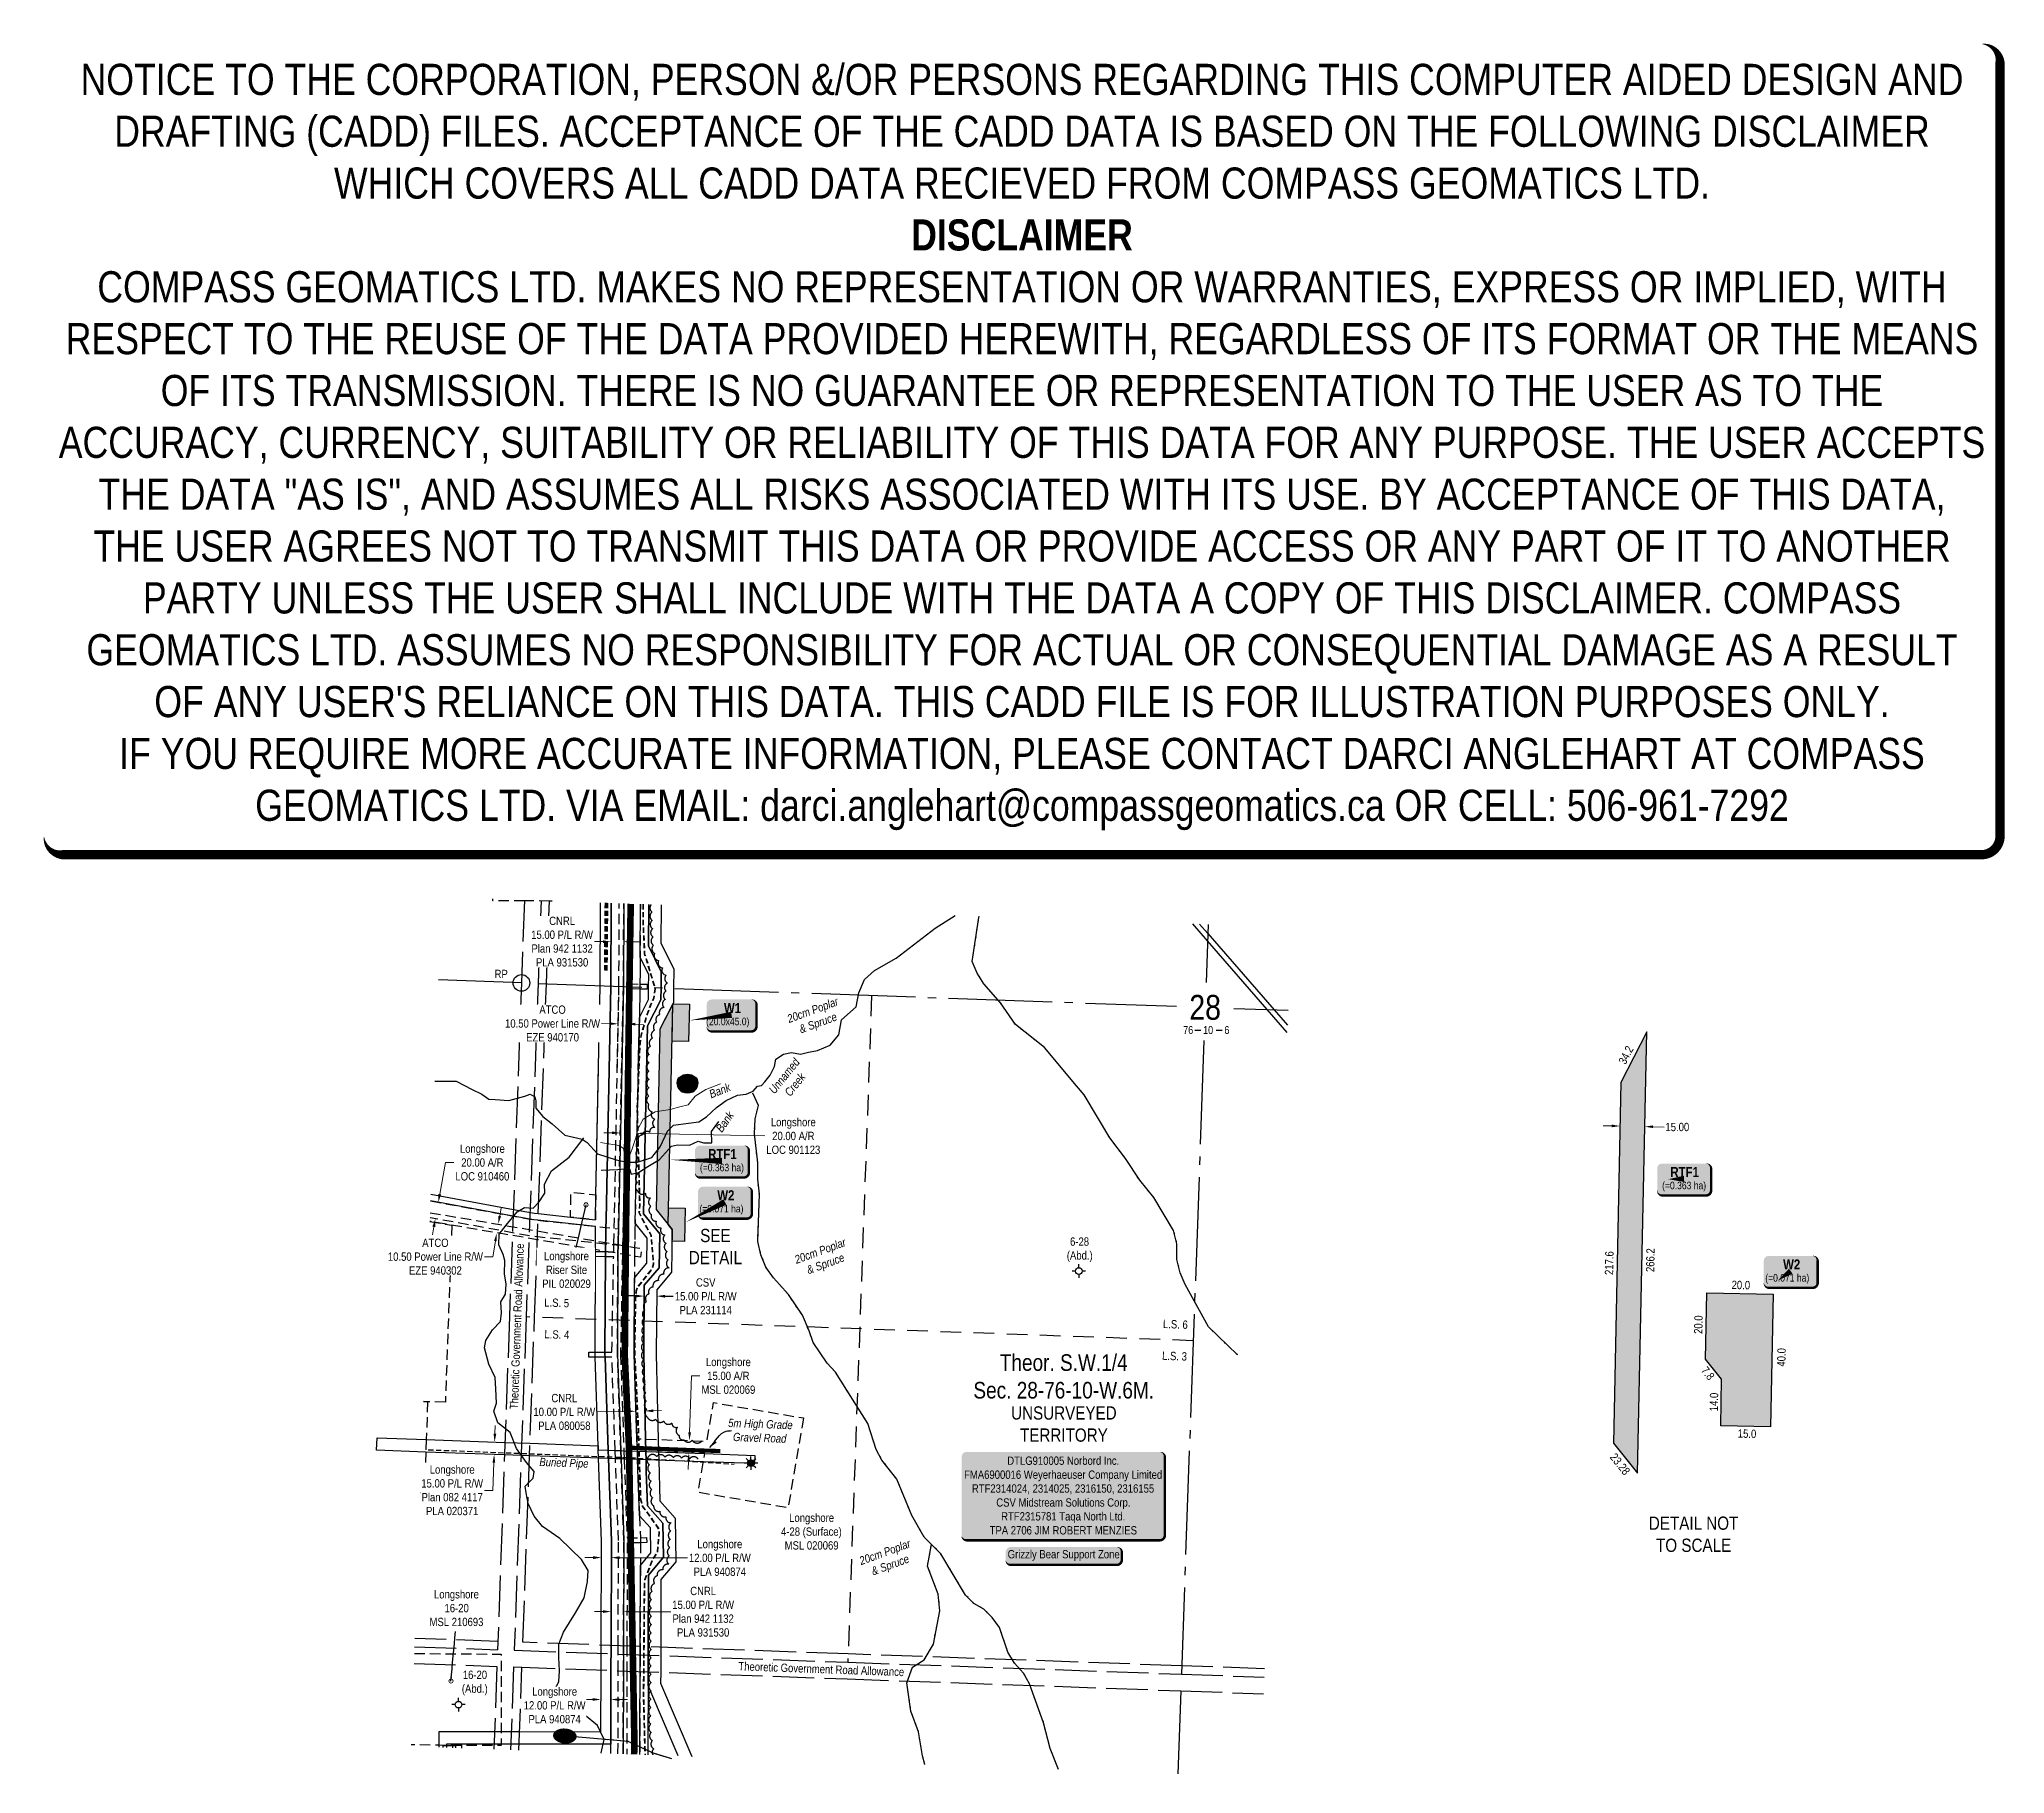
# Model space of a CAD drawing. Extents: x 341958 to 344327, y 6165020 to 6167111.
import ezdxf
from ezdxf.enums import TextEntityAlignment as Align

# ---------------------------------------------------------------- set-up
doc = ezdxf.new("R2010")
doc.units = 0
doc.header["$LTSCALE"] = 5
doc.header["$PDSIZE"] = 0.5
for name, pattern in [('0', [1, 1, 0]), ('foc-ACCESSROAD', [3.75, 2.5, -1.25]), ('foc-FLOWLINE', [3.75, 2.5, -1.25]), ('foc-LSD', [8, 5, -3]), ('foc-QUARTERLINE', [33, 25, -3, 2, -3]), ('foc-TOPO-ephemeral', [6.25, 3.125, -0.625, 0.625, -0.625, 0.625, -0.625]), ('foc-UNSURVEYED', [12.5, 10, -2.5]), ('foc-WHEELTRACKS', [2, 0.4, -1.6]), ('UG_PIPE', [1.875, 1.25, -0.625])]:
    doc.linetypes.add(name, pattern=pattern)
doc.layers.get('Defpoints').update_dxf_attribs({"color": 9})
for name, color, linetype in [('10', 1, 'Continuous'), ('35', 37, 'Continuous'), ('9', 3, 'Continuous'), ('AS-PIPE-UG', 44, 'UG_PIPE'), ('AS-PIPE-UG-T', 44, 'Continuous'), ('AS-ROADS', 254, 'Continuous'), ('AS-SURFACE IMPACT', 7, 'Continuous'), ('AS-UNDERLAY-H', 141, 'Continuous'), ('AS-WILDLIFE-BLOCK', 131, 'Continuous'), ('C-RW', 13, 'Continuous'), ('C-SYMBOL', 7, 'Continuous'), ('DETAIL-T', 7, 'Continuous'), ('F-AR', 190, 'foc-ACCESSROAD'), ('F-EZE', 190, 'foc-FLOWLINE'), ('F-RW', 190, 'Continuous'), ('F-WS', 190, 'foc-ACCESSROAD'), ('F-WS-S', 190, 'Continuous'), ('L-QSEC', 8, 'foc-QUARTERLINE'), ('L-ROAD-T', 7, 'Continuous'), ('L-SECLBL', 7, 'Continuous'), ('L-SECTION-LSD', 7, 'foc-LSD'), ('L-UNS-T', 3, 'Continuous'), ('L-USEC', 7, 'foc-UNSURVEYED'), ('P-CROSSINGS', 250, 'Continuous'), ('P-TEMP-BLOCKS', 250, 'Continuous'), ('P-TEMP-H', 41, 'Continuous'), ('P-TEMP_WORKSPACE', 46, 'Continuous'), ('T-080', 7, 'Continuous'), ('T-BUSH', 110, '0'), ('T-BUSH-T', 110, 'Continuous'), ('T-DRAW', 143, 'foc-TOPO-ephemeral'), ('T-SLOPE', 48, 'Continuous'), ('T-WATER', 160, 'Continuous'), ('T-WATER-P3', 160, 'foc-WHEELTRACKS'), ('T-WATER-T', 170, 'Continuous')]:
    doc.layers.add(name, color=color, linetype=linetype)
for name, color, linetype, lineweight in [('AS-GENERAL', 48, 'Continuous', 18), ('F-AR-T', 190, 'Continuous', 9), ('F-EZE-T', 190, 'Continuous', 9), ('F-RW-T', 190, 'Continuous', 9), ('F-WS-T', 190, 'Continuous', 9), ('P-TEMP-T', 46, 'Continuous', 18), ('T-TEXT', 48, 'Continuous', 18)]:
    doc.layers.add(name, color=color, linetype=linetype, lineweight=lineweight)
doc.layers.add('DISCLAIMER', color=7, linetype='Continuous', plot=False)
doc.styles.add('100L', font='ARIALN.TTF', dxfattribs={"height": 11})
doc.styles.add('175L', font='ARIALN.TTF', dxfattribs={"height": 20})
doc.styles.add('80', font='ARIALN.TTF', dxfattribs={"height": 10})
doc.styles.add('80CG', font='ARIALN.TTF', dxfattribs={"height": 10})
doc.styles.add('80L', font='ARIALN.TTF', dxfattribs={"height": 10})
doc.styles.add('BOLD', font='ARIALNB.TTF')
doc.styles.add('Crossing', font='ARIALN.TTF', dxfattribs={"height": 10})
doc.styles.add('foc-LtypeFont', font='ARIALN.TTF', dxfattribs={"height": 7.35})
doc.styles.add('SIMPLEX', font='ARIALN.TTF')
doc.linetypes.add('foc-TOPO-flowdirection-NOLINE', pattern='A,0,[">",foc-LtypeFont,S=0.3,R=0,X=0,Y=-0.945],-20,[">",foc-LtypeFont,S=0.3,R=0,X=0,Y=-0.945],0', length=20)
doc.dimstyles.new('Compass 5 000', dxfattribs={"dimscale": 5, "dimtxt": 9, "dimasz": 2, "dimexe": 0.2, "dimexo": 0.0625, "dimgap": 0.5, "dimtad": 0, "dimtih": 1, "dimtoh": 1, "dimzin": 0, "dimdsep": 46, "dimtxsty": '80CG', "dimcen": 0.1, "dimse1": 1, "dimse2": 1, "dimclrd": 256, "dimclrt": 256, "dimaunit": 1, "dimadec": 4, "dimazin": 0, "dimtfac": 0.06, "dimtofl": 0, "dimtmove": 0, "dimatfit": 1, "dimfxl": 0.2, "dimtolj": 1, "dimtzin": 0, "dimlwd": -1, "dimarcsym": 0})

msp = doc.modelspace()

# ---------------------------------------------------------------- texts
at = {"layer": 'AS-GENERAL', "insert": (342787.858, 6165447.796), "char_height": 9.99755, "attachment_point": 1, "rotation": 357.989738, "style": '100L'}
msp.add_mtext_dynamic_manual_height_columns('\\pi0.45843;{\\fArial Narrow|b0|i1|c0|p34;5m High Grade \\P\\pi6.8757;Gravel Road}', width=77.49427, gutter_width=55, heights=[0], dxfattribs=at)
at = {"layer": 'C-SYMBOL', "color": 3, "insert": (343192.518, 6165525.445), "char_height": 20, "width": 215.98445, "attachment_point": 2, "style": '175L'}
msp.add_mtext('Theor. S.W.1/4\\PSec. 28-76-10-W.6M.', dxfattribs=at)
at = {"layer": 'DETAIL-T', "color": 3, "attachment_point": 5, "style": '80CG'}
for s, insert, char_height, width in [('SEE\\PDETAIL', (342772.682, 6165655.305), 15.9963, 63.62149), ('DETAIL NOT TO SCALE', (343951.717, 6165308.379), 15.99632, 107.74776)]:
    msp.add_mtext(s, dxfattribs=dict(at, insert=insert, char_height=char_height, width=width))
at = {"layer": 'F-WS-T', "char_height": 9.99755, "attachment_point": 1}
for s, width, gutter_width, insert, style in [('\\pi4.3024;6-28\\P\\pi0.39813;(Abd.)', 30.59795, 50.012, (343195.844, 6165666.304), '80L'), ('\\pi9.9064;Longshore\\P\\pi0.12367;4-28 (Surface)\\P\\pi4.5223;MSL 020069 ', 72.62387, 100.025, (342851.655, 6165333.333), '175L'), ('\\pi5.8546;Longshore\\P\\pi18.512;16-20\\P\\pi0.48412;MSL 210693 ', 64.52019, 100.025, (342427.614, 6165241.085), '175L'), ('\\pi1.5506;16-20\\P\\pi0.39813;(Abd.)', 30.59795, 50.012, (342466.638, 6165143.987), '80L')]:
    msp.add_mtext_dynamic_manual_height_columns(s, width=width, gutter_width=gutter_width, heights=[0], dxfattribs=dict(at, insert=insert, style=style))
at = {"layer": 'L-ROAD-T', "style": '80L'}
msp.add_text('Theoretic Government Road Allowance', height=9.99755, rotation=87.925226, dxfattribs=at).set_placement((342534.762, 6165459.128))
msp.add_text('Theoretic Government Road Allowance', height=9.99755, rotation=357.964095, dxfattribs=at).set_placement((342900.335, 6165145.883), align=Align.MIDDLE_CENTER)
at = {"layer": 'L-UNS-T', "color": 3, "insert": (343192.713, 6165441.24), "char_height": 15.99608, "attachment_point": 5, "style": '80L'}
msp.add_mtext_dynamic_manual_height_columns('UNSURVEYED TERRITORY', width=126.44473, gutter_width=47.512, heights=[0], dxfattribs=at)
at = {"layer": 'P-TEMP-T', "style": '80L'}
for s, rotation, p in [('34.2', 62.814074, (343870.225, 6165886.149)), ('217.6', 88.816341, (343849.994, 6165635.387)), ('266.2', 88.816341, (343899.566, 6165638.906)), ('20.0', 358.816341, (344008.697, 6165608.965)), ('20.0', 88.816341, (343957.473, 6165561.138)), ('40.0', 88.816341, (344057.546, 6165521.738)), ('7.8', 308.930336, (343968.945, 6165502.539)), ('14.0', 88.816341, (343976.209, 6165467.94)), ('15.0', 358.816341, (344016.144, 6165429.717)), ('23.28', 308.930336, (343863.099, 6165393.054))]:
    msp.add_text(s, height=9.9976, rotation=rotation, dxfattribs=at).set_placement(p, align=Align.MIDDLE)
at = {"layer": 'T-BUSH-T', "char_height": 9.99755, "attachment_point": 1, "rotation": 20, "style": '100L'}
for insert in [(342854.645, 6165932.866), (342863.642, 6165642.553), (342941.609, 6165279.378)]:
    msp.add_mtext_dynamic_manual_height_columns('\\pi3.6659;{\\fArial Narrow|b0|i1|c0|p34;20cm Poplar \\P\\pi13.012;& Spruce}', width=71.94765, gutter_width=55, heights=[0], dxfattribs=dict(at, insert=insert))

# ---------------------------------------------------------------- blocks, each defined once
blk = doc.blocks.new('L-SECLBL')
at = {"layer": '9', "color": 7}
for p, q in [((-5.1, -27.8), (-12.3, -27.8)), ((20.7, -27.8), (13.5, -27.8))]:
    blk.add_line(p, q, dxfattribs=at)
at = {"layer": '10', "color": 2, "style": 'SIMPLEX'}
blk.add_attdef('SEC', text='', height=30, dxfattribs=at).set_placement((0, 0), align=Align.MIDDLE)
at = {"layer": '10', "color": 5, "style": '80L'}
blk.add_attdef('TWP', text='', height=9.5, dxfattribs=at).set_placement((-14.4, -27.4), align=Align.MIDDLE_RIGHT)
blk.add_attdef('RGE', text='', height=9.5, dxfattribs=at).set_placement((3.6, -27.4), align=Align.MIDDLE_CENTER)
blk.add_attdef('MER', text='', height=9.5, dxfattribs=at).set_placement((23.2, -27.4), align=Align.MIDDLE_LEFT)
blk = doc.blocks.new('*D438')
at = {"layer": 'Defpoints', "color": 0, "transparency": 16777216}
for p in [(342438.7, 6165708.6), (342506.3, 6165696.2), (342502.7, 6165676.6)]:
    blk.add_point(p, dxfattribs=at)
at = {"layer": 'F-AR-T', "transparency": 16777216}
for p, q in [((342440.5, 6165718.5), (342447.5, 6165756.6)), ((342447.5, 6165756.6), (342457.5, 6165756.6)), ((342433.3, 6165679.1), (342431.5, 6165669.3))]:
    blk.add_line(p, q, dxfattribs=at)
for points in [[(342438.8, 6165718.8), (342442.1, 6165718.2), (342438.7, 6165708.6)], [(342431.6, 6165679.4), (342434.9, 6165678.8), (342435.1, 6165689)]]:
    blk.add_solid(points, dxfattribs=at)
at = {"layer": 'F-AR-T', "transparency": 16777216, "insert": (342491.8, 6165756.6), "char_height": 10, "attachment_point": 5, "style": '80CG'}
blk.add_mtext('\\A1;Longshore\\P20.00 A/R\\PLOC 910460', dxfattribs=at)
blk = doc.blocks.new('*D439')
at = {"layer": 'Defpoints', "color": 0, "transparency": 16777216}
for p in [(342678.1, 6165791.8), (342657.1, 6165741.5), (342677.1, 6165741)]:
    blk.add_point(p, dxfattribs=at)
at = {"layer": 'F-AR-T', "transparency": 16777216}
for p, q in [((342648.1, 6165792.4), (342638.1, 6165792.6)), ((342688.1, 6165791.6), (342832.3, 6165788.6))]:
    blk.add_line(p, q, dxfattribs=at)
for points in [[(342648.2, 6165794.1), (342648.1, 6165790.8), (342658.1, 6165792.2)], [(342688.1, 6165793.3), (342688.1, 6165789.9), (342678.1, 6165791.8)]]:
    blk.add_solid(points, dxfattribs=at)
at = {"layer": 'F-AR-T', "transparency": 16777216, "insert": (342866.6, 6165788.6), "char_height": 10, "attachment_point": 5, "style": '80CG', "bg_fill": 3, "box_fill_scale": 1.1, "bg_fill_color": 256, "bg_fill_true_color": 13158600, "bg_fill_transparency": 0}
blk.add_mtext('\\A1;Longshore\\P20.00 A/R\\PLOC 901123', dxfattribs=at)
blk = doc.blocks.new('*D440')
at = {"layer": 'Defpoints', "color": 0, "transparency": 16777216}
for p in [(342509.2, 6165671.8), (342515, 6165670.9), (342516.8, 6165681.2)]:
    blk.add_point(p, dxfattribs=at)
at = {"layer": 'F-EZE-T', "transparency": 16777216}
for p, q in [((342512.7, 6165692.1), (342514.3, 6165701.9)), ((342507.6, 6165662), (342504.3, 6165643.1)), ((342504.3, 6165643.1), (342494.3, 6165643.1))]:
    blk.add_line(p, q, dxfattribs=at)
for points in [[(342511, 6165692.3), (342514.3, 6165691.8), (342511, 6165682.2)], [(342505.9, 6165662.3), (342509.2, 6165661.7), (342509.2, 6165671.8)]]:
    blk.add_solid(points, dxfattribs=at)
at = {"layer": 'F-EZE-T', "transparency": 16777216, "insert": (342435.2, 6165643.1), "char_height": 10, "attachment_point": 5, "style": '80CG', "bg_fill": 3, "box_fill_scale": 1.1, "bg_fill_color": 256, "bg_fill_true_color": 13158600, "bg_fill_transparency": 0}
blk.add_mtext('\\A1;ATCO\\P10.50 Power Line R/W\\PEZE 940302', dxfattribs=at)
blk = doc.blocks.new('*D441')
at = {"layer": 'Defpoints', "color": 0, "transparency": 16777216}
for p in [(342666, 6165923.6), (342653, 6165791.7), (342663.5, 6165791.5)]:
    blk.add_point(p, dxfattribs=at)
at = {"layer": 'F-EZE-T', "transparency": 16777216}
for p, q in [((342645.5, 6165924), (342635.5, 6165924.2)), ((342676, 6165923.4), (342686, 6165923.2))]:
    blk.add_line(p, q, dxfattribs=at)
for points in [[(342645.5, 6165925.7), (342645.5, 6165922.4), (342655.5, 6165923.8)], [(342676, 6165925.1), (342676, 6165921.8), (342666, 6165923.6)]]:
    blk.add_solid(points, dxfattribs=at)
at = {"layer": 'F-EZE-T', "transparency": 16777216, "insert": (342576.4, 6165924.2), "char_height": 10, "attachment_point": 5, "style": '80CG', "bg_fill": 3, "box_fill_scale": 1.1, "bg_fill_color": 256, "bg_fill_true_color": 13158600, "bg_fill_transparency": 0}
blk.add_mtext('\\A1;ATCO\\P10.50 Power Line R/W\\PEZE 940170', dxfattribs=at)
blk = doc.blocks.new('*D442')
at = {"layer": 'Defpoints', "color": 0, "transparency": 16777216}
for p in [(342647.1, 6166032.8), (342662, 6166022.8), (342662.1, 6166032.7)]:
    blk.add_point(p, dxfattribs=at)
at = {"layer": 'F-RW-T', "transparency": 16777216}
for p, q in [((342637, 6166022.9), (342627, 6166022.9)), ((342672, 6166022.7), (342682, 6166022.7))]:
    blk.add_line(p, q, dxfattribs=at)
for points in [[(342637, 6166024.6), (342637, 6166021.2), (342647, 6166022.8)], [(342672, 6166024.4), (342672, 6166021.1), (342662, 6166022.8)]]:
    blk.add_solid(points, dxfattribs=at)
at = {"layer": 'F-RW-T', "transparency": 16777216, "insert": (342587.9, 6166022.9), "char_height": 10, "attachment_point": 5, "style": '80CG', "bg_fill": 3, "box_fill_scale": 1.1, "bg_fill_color": 256, "bg_fill_true_color": 13158600, "bg_fill_transparency": 0}
blk.add_mtext('\\A1;CNRL\\P15.00 P/L R/W\\PPlan 942 1132\\PPLA 931530', dxfattribs=at)
blk = doc.blocks.new('*D443')
at = {"layer": 'Defpoints', "color": 0, "transparency": 16777216}
for p in [(342470.7, 6165405.9), (342471.2, 6165420.9), (342506.6, 6165419.7)]:
    blk.add_point(p, dxfattribs=at)
at = {"layer": 'F-RW-T', "transparency": 16777216}
for p, q in [((342506.9, 6165429.7), (342507.3, 6165439.7)), ((342505.7, 6165394.7), (342504.5, 6165361.4)), ((342504.5, 6165361.4), (342494.5, 6165361.4))]:
    blk.add_line(p, q, dxfattribs=at)
for points in [[(342505.2, 6165429.7), (342508.6, 6165429.6), (342506.6, 6165419.7)], [(342504, 6165394.7), (342507.3, 6165394.6), (342506, 6165404.7)]]:
    blk.add_solid(points, dxfattribs=at)
at = {"layer": 'F-RW-T', "transparency": 16777216, "insert": (342455.4, 6165361.4), "char_height": 10, "attachment_point": 5, "style": '80CG', "bg_fill": 3, "box_fill_scale": 1.1, "bg_fill_color": 256, "bg_fill_true_color": 13158600, "bg_fill_transparency": 0}
blk.add_mtext('\\A1;Longshore\\P15.00 P/L R/W\\PPlan 082 4117\\PPLA 020371', dxfattribs=at)
blk = doc.blocks.new('*D444')
at = {"layer": 'Defpoints', "color": 0, "transparency": 16777216}
for p in [(342647.1, 6165224.3), (342647.1, 6165215.2), (342662.1, 6165224.3)]:
    blk.add_point(p, dxfattribs=at)
at = {"layer": 'F-RW-T', "transparency": 16777216}
for p, q in [((342637.1, 6165215.3), (342627.1, 6165215.3)), ((342672.1, 6165215.1), (342718.8, 6165215))]:
    blk.add_line(p, q, dxfattribs=at)
for points in [[(342637.1, 6165216.9), (342637.1, 6165213.6), (342647.1, 6165215.2)], [(342672.1, 6165216.8), (342672.1, 6165213.5), (342662.1, 6165215.2)]]:
    blk.add_solid(points, dxfattribs=at)
at = {"layer": 'F-RW-T', "transparency": 16777216, "insert": (342757.9, 6165215), "char_height": 10, "attachment_point": 5, "style": '80CG', "bg_fill": 3, "box_fill_scale": 1.1, "bg_fill_color": 256, "bg_fill_true_color": 13158600, "bg_fill_transparency": 0}
blk.add_mtext('\\A1;CNRL\\P15.00 P/L R/W\\PPlan 942 1132\\PPLA 931530', dxfattribs=at)
blk = doc.blocks.new('*D445')
at = {"layer": 'Defpoints', "color": 0, "transparency": 16777216}
for p in [(342634.7, 6165110), (342634.7, 6165109.2), (342646.7, 6165110)]:
    blk.add_point(p, dxfattribs=at)
at = {"layer": 'F-RW-T', "transparency": 16777216}
for p, q in [((342624.7, 6165109.3), (342614.7, 6165109.3)), ((342656.7, 6165109.1), (342666.7, 6165109.1))]:
    blk.add_line(p, q, dxfattribs=at)
blk.add_solid([(342656.7, 6165110.8), (342656.7, 6165107.5), (342646.7, 6165109.2)], dxfattribs=at)
at = {"layer": 'F-RW-T', "transparency": 16777216, "insert": (342578.9, 6165102.1), "char_height": 10, "attachment_point": 5, "style": '80CG', "bg_fill": 3, "box_fill_scale": 1.1, "bg_fill_color": 256, "bg_fill_true_color": 13158600, "bg_fill_transparency": 0}
blk.add_mtext('\\A1;Longshore\\P12.00 P/L R/W\\PPLA 940874', dxfattribs=at)
at = {"layer": 'F-RW-T', "transparency": 16777216}
blk.add_solid([(342624.7, 6165110.9), (342624.7, 6165107.6), (342634.7, 6165109.2)], dxfattribs=at)
blk = doc.blocks.new('*D446')
at = {"layer": 'C-RW', "transparency": 16777216}
for p, q in [((342676.9, 6165595.7), (342666.9, 6165595.7)), ((342711.9, 6165595.4), (342721.9, 6165595.3))]:
    blk.add_line(p, q, dxfattribs=at)
for points in [[(342676.9, 6165597.3), (342676.9, 6165594), (342686.9, 6165595.6)], [(342711.9, 6165597.1), (342711.9, 6165593.7), (342701.9, 6165595.5)]]:
    blk.add_solid(points, dxfattribs=at)
at = {"layer": 'Defpoints', "color": 0, "transparency": 16777216}
for p in [(342701.9, 6165595.5), (342686.6, 6165564.8), (342701.6, 6165564.7)]:
    blk.add_point(p, dxfattribs=at)
at = {"layer": 'C-RW', "transparency": 16777216, "insert": (342761, 6165595.3), "char_height": 10, "attachment_point": 5, "style": '80CG'}
blk.add_mtext('\\A1;CSV\\P15.00 P/L R/W\\PPLA 231114 ', dxfattribs=at)
blk = doc.blocks.new('GAS')
h = blk.add_hatch(color=255)
h.dxf.hatch_style = 1
edge = h.paths.add_edge_path()
edge.add_arc((0, 0), 0.9, 0, 360)
for p, q in [((-0.81, 0), (-1.62, 0)), ((-0.57, 0.57), (-1.14, 1.14)), ((0, 0.81), (0, 1.62)), ((0.57, 0.57), (1.14, 1.14)), ((1.62, 0), (0.81, 0)), ((-0.57, -0.57), (-1.14, -1.14)), ((0, -0.81), (0, -1.62)), ((1.14, -1.14), (0.57, -0.57))]:
    blk.add_line(p, q)
blk.add_circle((0, 0), 0.8)
blk = doc.blocks.new('GABD')
for p, q in [((-0.81, 0), (-1.62, 0)), ((0, 0.81), (0, 1.62)), ((1.62, 0), (0.81, 0)), ((0, -0.81), (0, -1.62))]:
    blk.add_line(p, q)
blk.add_circle((0, 0), 0.8)
blk = doc.blocks.new('*U451')
h = blk.add_hatch(color=255)
edge = h.paths.add_edge_path()
edge.add_line((-116.5, -54), (116.5, -54))
edge.add_arc((116.5, -48), 6, 270, 360)
edge.add_line((122.5, -48), (122.5, 46.5))
edge.add_arc((116.5, 46.5), 6, 0, 90)
edge.add_line((116.5, 52.5), (-116.5, 52.5))
edge.add_arc((-116.5, 46.5), 6, 90, 180)
edge.add_line((-122.5, 46.5), (-122.5, -48))
edge.add_arc((-116.5, -48), 6, 180, 270)
at = {"color": 44, "flags": 128}
blk.add_lwpolyline([(-116.5, -54, 3, 3, 0), (116.5, -54, 3, 3, 0.414214), (122.5, -48, 3, 3, 0), (122.5, 46.5, 3, 0, 0.414214), (116.5, 52.5, 0, 0, 0), (-116.5, 52.5, 0, 0, 0.414214), (-122.5, 46.5, 0, 0, 0), (-122.5, -48, 0, 3, 0.414214)], format="xyseb", close=True, dxfattribs=at)
at = {"color": 44, "style": '80'}
blk.add_attdef('ENTER_TEXT_001', (-36, -5), '', height=10, dxfattribs=at)
blk = doc.blocks.new('*U467')
h = blk.add_hatch(color=255)
edge = h.paths.add_edge_path()
edge.add_line((-64, -11.5), (64, -11.5))
edge.add_arc((64, -5.5), 6, 270, 360)
edge.add_line((70, -5.5), (70, 4))
edge.add_arc((64, 4), 6, 0, 90)
edge.add_line((64, 10), (-64, 10))
edge.add_arc((-64, 4), 6, 90, 180)
edge.add_line((-70, 4), (-70, -5.5))
edge.add_arc((-64, -5.5), 6, 180, 270)
at = {"color": 131, "flags": 128}
blk.add_lwpolyline([(-64, -11.5, 3, 3, 0), (64, -11.5, 3, 3, 0.414214), (70, -5.5, 3, 3, 0), (70, 4, 3, 0, 0.414214), (64, 10, 0, 0, 0), (-64, 10, 0, 0, 0.414214), (-70, 4, 0, 0, 0), (-70, -5.5, 0, 3, 0.414214)], format="xyseb", close=True, dxfattribs=at)
at = {"color": 131, "style": '80'}
blk.add_attdef('ENTER_TEXT_001', (-36, -5), '', height=10, dxfattribs=at)
blk = doc.blocks.new('*D452')
at = {"layer": 'Defpoints', "color": 0, "transparency": 16777216}
for p in [(342720.1, 6165407.1), (342720.6, 6165422.1), (342740.7, 6165406.4)]:
    blk.add_point(p, dxfattribs=at)
at = {"layer": 'F-AR-T', "transparency": 16777216}
for p, q in [((342741.6, 6165431.3), (342744, 6165499.4)), ((342744, 6165499.4), (342754, 6165499.4)), ((342740.4, 6165396.4), (342740, 6165386.4))]:
    blk.add_line(p, q, dxfattribs=at)
for points in [[(342740, 6165431.4), (342743.3, 6165431.3), (342741.3, 6165421.3)], [(342738.7, 6165396.4), (342742.1, 6165396.3), (342740.7, 6165406.4)]]:
    blk.add_solid(points, dxfattribs=at)
at = {"layer": 'F-AR-T', "transparency": 16777216, "insert": (342788.3, 6165499.4), "char_height": 10, "attachment_point": 5, "style": '80CG'}
blk.add_mtext('\\A1;Longshore\\P15.00 A/R\\PMSL 020069 ', dxfattribs=at)
blk = doc.blocks.new('*D453')
at = {"layer": 'Defpoints', "color": 0, "transparency": 16777216}
for p in [(342675.7, 6165493.2), (342687, 6165493.4), (342687.8, 6165457.1)]:
    blk.add_point(p, dxfattribs=at)
at = {"layer": 'F-RW-T', "transparency": 16777216}
for p, q in [((342666.5, 6165456.6), (342629.7, 6165455.9)), ((342697.8, 6165457.3), (342707.8, 6165457.5))]:
    blk.add_line(p, q, dxfattribs=at)
for points in [[(342666.4, 6165458.3), (342666.5, 6165455), (342676.5, 6165456.8)], [(342697.8, 6165459), (342697.8, 6165455.6), (342687.8, 6165457.1)]]:
    blk.add_solid(points, dxfattribs=at)
at = {"layer": 'F-RW-T', "transparency": 16777216, "insert": (342590.6, 6165455.9), "char_height": 10, "attachment_point": 5, "style": '80CG'}
blk.add_mtext('\\A1;CNRL\\P10.00 P/L R/W\\PPLA 080058', dxfattribs=at)
blk = doc.blocks.new('RP')
at = {"layer": '35', "color": 3}
blk.add_circle((0, 0), 10, dxfattribs=at)
at = {"layer": '35', "color": 3, "style": '80'}
blk.add_attdef('RP_001', (-32.4, 5.8), '', height=10, dxfattribs=at)
blk = doc.blocks.new('*U459')
h = blk.add_hatch(color=191)
edge = h.paths.add_edge_path()
edge.add_line((-26.5, -20), (26.5, -20))
edge.add_arc((26.5, -14), 6, 270, 360)
edge.add_line((32.5, -14), (32.5, 12.5))
edge.add_arc((26.5, 12.5), 6, 0, 90)
edge.add_line((26.5, 18.5), (-26.5, 18.5))
edge.add_arc((-26.5, 12.5), 6, 90, 180)
edge.add_line((-32.5, 12.5), (-32.5, -14))
edge.add_arc((-26.5, -14), 6, 180, 270)
at = {"flags": 128}
blk.add_lwpolyline([(-61.6, 1.3, 0, 7.5, 0), (0, 0, 0, 0, 0)], format="xyseb", dxfattribs=at)
at = {"color": 250, "flags": 128}
blk.add_lwpolyline([(-26.5, -20, 3, 3, 0), (26.5, -20, 3, 3, 0.414214), (32.5, -14, 3, 3, 0), (32.5, 12.5, 3, 0, 0.414214), (26.5, 18.5, 0, 0, 0), (-26.5, 18.5, 0, 0, 0.414214), (-32.5, 12.5, 0, 0, 0), (-32.5, -14, 0, 3, 0.414214)], format="xyseb", close=True, dxfattribs=at)
at = {"color": 250}
for tag, p, height, style in [('TEMP_AREA_W1_001', (-9.2, 2.2), 12, 'BOLD'), ('ENTER_TEXT_001', (-30.7, -12.5), 9, '80')]:
    blk.add_attdef(tag, p, '', height=height, dxfattribs=dict(at, style=style))
blk = doc.blocks.new('XING TEMP')
h = blk.add_hatch(color=191)
h.dxf.hatch_style = 1
edge = h.paths.add_edge_path()
edge.add_ellipse((0, 0), major_axis=(-12.5, 0), ratio=0.816297, start_angle=0, end_angle=360)
h = blk.add_hatch(color=250)
h.dxf.hatch_style = 1
edge = h.paths.add_edge_path()
edge.add_ellipse((0, -2), major_axis=(-12.5, 0), ratio=0.816297, start_angle=0, end_angle=180)
edge.add_line((12.5, -2), (12.5, 0))
edge.add_ellipse((0, 0), major_axis=(-12.5, 0), ratio=0.816297, start_angle=0, end_angle=180, ccw=False)
edge.add_line((-12.5, 0), (-12.5, -2))
at = {"color": 250}
blk.add_ellipse((0, 0), major_axis=(-12.5, 0), ratio=0.816297, dxfattribs=at)
blk.add_ellipse((0, -2), major_axis=(-12.5, 0), ratio=0.816297, start_param=0, end_param=3.141593, dxfattribs=at)
at = {"color": 250, "style": 'Crossing'}
blk.add_attdef('CROSSING', text='', height=9, dxfattribs=at).set_placement((0.1, 0), align=Align.MIDDLE_CENTER)
at = {"color": 250, "style": 'Crossing', "flags": 1}
for tag, p in [('DESCRIPTION', (0.1, -25.8)), ('OWNER', (0.1, -12.5)), ('LOCATION', (0.1, -39.3)), ('DWG_REF', (0.1, -52.8))]:
    blk.add_attdef(tag, text='', height=9, dxfattribs=at).set_placement(p, align=Align.MIDDLE_CENTER)
blk = doc.blocks.new('*D468')
at = {"layer": 'Defpoints', "color": 0, "transparency": 16777216}
for p in [(342635.3, 6165286.8), (342647.3, 6165286.8), (342647.3, 6165280.2)]:
    blk.add_point(p, dxfattribs=at)
at = {"layer": 'F-RW-T', "transparency": 16777216}
for p, q in [((342625.3, 6165280.3), (342615.3, 6165280.3)), ((342657.3, 6165280.2), (342738.9, 6165279.9))]:
    blk.add_line(p, q, dxfattribs=at)
for points in [[(342625.3, 6165282), (342625.3, 6165278.6), (342635.3, 6165280.3)], [(342657.3, 6165281.9), (342657.3, 6165278.5), (342647.3, 6165280.2)]]:
    blk.add_solid(points, dxfattribs=at)
at = {"layer": 'F-RW-T', "transparency": 16777216, "insert": (342778, 6165279.9), "char_height": 10, "attachment_point": 5, "style": '80CG', "bg_fill": 3, "box_fill_scale": 1.1, "bg_fill_color": 256, "bg_fill_true_color": 13158600, "bg_fill_transparency": 0}
blk.add_mtext('\\A1;Longshore\\P12.00 P/L R/W\\PPLA 940874', dxfattribs=at)
blk = doc.blocks.new('*U469')
h = blk.add_hatch(color=191)
edge = h.paths.add_edge_path()
edge.add_line((-26.5, -20), (26.5, -20))
edge.add_arc((26.5, -14), 6, 270, 360)
edge.add_line((32.5, -14), (32.5, 12.5))
edge.add_arc((26.5, 12.5), 6, 0, 90)
edge.add_line((26.5, 18.5), (-26.5, 18.5))
edge.add_arc((-26.5, 12.5), 6, 90, 180)
edge.add_line((-32.5, 12.5), (-32.5, -14))
edge.add_arc((-26.5, -14), 6, 180, 270)
at = {"flags": 128}
blk.add_lwpolyline([(-47.6, -24.4, 0, 7.5, 0), (0, 0, 0, 0, 0)], format="xyseb", dxfattribs=at)
at = {"color": 250, "flags": 128}
blk.add_lwpolyline([(-26.5, -20, 3, 3, 0), (26.5, -20, 3, 3, 0.414214), (32.5, -14, 3, 3, 0), (32.5, 12.5, 3, 0, 0.414214), (26.5, 18.5, 0, 0, 0), (-26.5, 18.5, 0, 0, 0.414214), (-32.5, 12.5, 0, 0, 0), (-32.5, -14, 0, 3, 0.414214)], format="xyseb", close=True, dxfattribs=at)
at = {"color": 250}
for tag, p, height, style in [('TEMP_AREA_W1_001', (-9.2, 2.2), 12, 'BOLD'), ('ENTER_TEXT_001', (-30.7, -12.5), 9, '80')]:
    blk.add_attdef(tag, p, '', height=height, dxfattribs=dict(at, style=style))
blk = doc.blocks.new('*U470')
h = blk.add_hatch(color=191)
edge = h.paths.add_edge_path()
edge.add_line((-24, -20), (24, -20))
edge.add_arc((24, -14), 6, 270, 360)
edge.add_line((30, -14), (30, 12.5))
edge.add_arc((24, 12.5), 6, 0, 90)
edge.add_line((24, 18.5), (-24, 18.5))
edge.add_arc((-24, 12.5), 6, 90, 180)
edge.add_line((-30, 12.5), (-30, -14))
edge.add_arc((-24, -14), 6, 180, 270)
at = {"flags": 128}
blk.add_lwpolyline([(-50.5, -6.7, 0, 7.5, 0), (0, 0, 0, 0, 0)], format="xyseb", dxfattribs=at)
at = {"color": 250, "flags": 128}
blk.add_lwpolyline([(-24, -20, 3, 3, 0), (24, -20, 3, 3, 0.414214), (30, -14, 3, 3, 0), (30, 12.5, 3, 0, 0.414214), (24, 18.5, 0, 0, 0), (-24, 18.5, 0, 0, 0.414214), (-30, 12.5, 0, 0, 0), (-30, -14, 0, 3, 0.414214)], format="xyseb", close=True, dxfattribs=at)
at = {"color": 250}
for tag, p, height, style in [('TEMP_AREA_W1_001', (-9.2, 2.2), 12, 'BOLD'), ('ENTER_TEXT_001', (-30.7, -12.5), 9, '80')]:
    blk.add_attdef(tag, p, '', height=height, dxfattribs=dict(at, style=style))
blk = doc.blocks.new('*U471')
h = blk.add_hatch(color=191)
edge = h.paths.add_edge_path()
edge.add_line((-26.5, -20), (26.5, -20))
edge.add_arc((26.5, -14), 6, 270, 360)
edge.add_line((32.5, -14), (32.5, 12.5))
edge.add_arc((26.5, 12.5), 6, 0, 90)
edge.add_line((26.5, 18.5), (-26.5, 18.5))
edge.add_arc((-26.5, 12.5), 6, 90, 180)
edge.add_line((-32.5, 12.5), (-32.5, -14))
edge.add_arc((-26.5, -14), 6, 180, 270)
at = {"color": 250, "flags": 128}
blk.add_lwpolyline([(-26.5, -20, 3, 3, 0), (26.5, -20, 3, 3, 0.414214), (32.5, -14, 3, 3, 0), (32.5, 12.5, 3, 0, 0.414214), (26.5, 18.5, 0, 0, 0), (-26.5, 18.5, 0, 0, 0.414214), (-32.5, 12.5, 0, 0, 0), (-32.5, -14, 0, 3, 0.414214)], format="xyseb", close=True, dxfattribs=at)
at = {"flags": 128}
blk.add_lwpolyline([(-19, -0.4, 0, 7.5, 0), (0, 0, 0, 0, 0)], format="xyseb", dxfattribs=at)
at = {"color": 250}
for tag, p, height, style in [('TEMP_AREA_W1_001', (-9.2, 2.2), 12, 'BOLD'), ('ENTER_TEXT_001', (-30.7, -12.5), 9, '80')]:
    blk.add_attdef(tag, p, '', height=height, dxfattribs=dict(at, style=style))
blk = doc.blocks.new('*U472')
h = blk.add_hatch(color=191)
edge = h.paths.add_edge_path()
edge.add_line((-26.5, -20), (26.5, -20))
edge.add_arc((26.5, -14), 6, 270, 360)
edge.add_line((32.5, -14), (32.5, 12.5))
edge.add_arc((26.5, 12.5), 6, 0, 90)
edge.add_line((26.5, 18.5), (-26.5, 18.5))
edge.add_arc((-26.5, 12.5), 6, 90, 180)
edge.add_line((-32.5, 12.5), (-32.5, -14))
edge.add_arc((-26.5, -14), 6, 180, 270)
at = {"color": 250, "flags": 128}
blk.add_lwpolyline([(-26.5, -20, 3, 3, 0), (26.5, -20, 3, 3, 0.414214), (32.5, -14, 3, 3, 0), (32.5, 12.5, 3, 0, 0.414214), (26.5, 18.5, 0, 0, 0), (-26.5, 18.5, 0, 0, 0.414214), (-32.5, 12.5, 0, 0, 0), (-32.5, -14, 0, 3, 0.414214)], format="xyseb", close=True, dxfattribs=at)
at = {"flags": 128}
blk.add_lwpolyline([(-15.4, -11.1, 0, 7.5, 0), (0, 0, 0, 0, 0)], format="xyseb", dxfattribs=at)
at = {"color": 250}
for tag, p, height, style in [('TEMP_AREA_W1_001', (-9.2, 2.2), 12, 'BOLD'), ('ENTER_TEXT_001', (-30.7, -12.5), 9, '80')]:
    blk.add_attdef(tag, p, '', height=height, dxfattribs=dict(at, style=style))
blk = doc.blocks.new('*D476')
at = {"layer": 'Defpoints', "color": 0, "transparency": 16777216}
for p in [(343863.3, 6165820.1), (343893.3, 6165819.4), (343892.9, 6165799.9)]:
    blk.add_point(p, dxfattribs=at)
at = {"layer": 'P-TEMP-T', "transparency": 16777216}
for p, q in [((343852.9, 6165800.8), (343842.9, 6165801)), ((343902.9, 6165799.7), (343916.2, 6165799.4))]:
    blk.add_line(p, q, dxfattribs=at)
for points in [[(343852.9, 6165802.4), (343852.9, 6165799.1), (343862.9, 6165800.6)], [(343902.9, 6165801.4), (343902.9, 6165798.1), (343892.9, 6165799.9)]]:
    blk.add_solid(points, dxfattribs=at)
at = {"layer": 'P-TEMP-T', "transparency": 16777216, "insert": (343932.1, 6165799.4), "char_height": 10, "attachment_point": 5, "style": '80CG'}
blk.add_mtext('\\A1;15.00', dxfattribs=at)
blk = doc.blocks.new('Disclaimer_Legal')
at = {"layer": 'DISCLAIMER', "color": 254, "flags": 128}
blk.add_lwpolyline([(-3612.9, -1104.6, 37.5, 37.5, 0), (4096.1, -1104.6, 37.5, 37.5, 0.414214), (4171.1, -1029.6, 37.5, 37.5, 0), (4171.1, 2078.7, 37.5, 0, 0.414214), (4096.1, 2153.7, 0, 0, 0), (-3612.9, 2153.7, 0, 0, 0.414214), (-3687.9, 2078.7, 0, 0, 0), (-3687.9, -1029.6, 0, 37.5, 0.414214)], format="xyseb", close=True, dxfattribs=at)
at = {"layer": 'DISCLAIMER', "color": 254, "insert": (241.6, 533.9), "char_height": 125, "width": 7717.568, "attachment_point": 5, "style": '80'}
blk.add_mtext('NOTICE TO THE CORPORATION, PERSON &/OR PERSONS REGARDING THIS COMPUTER AIDED DESIGN AND DRAFTING (CADD) FILES. ACCEPTANCE OF THE CADD DATA IS BASED ON THE FOLLOWING DISCLAIMER WHICH COVERS ALL CADD DATA RECIEVED FROM COMPASS GEOMATICS LTD.\\P{\\fArial Narrow|b1|i0|c0|p34;DISCLAIMER}\\PCOMPASS GEOMATICS LTD. MAKES NO REPRESENTATION OR WARRANTIES, EXPRESS OR IMPLIED, WITH RESPECT TO THE REUSE OF THE DATA PROVIDED HEREWITH, REGARDLESS OF ITS FORMAT OR THE MEANS OF ITS TRANSMISSION. THERE IS NO GUARANTEE OR REPRESENTATION TO THE USER AS TO THE ACCURACY, CURRENCY, SUITABILITY OR RELIABILITY OF THIS DATA FOR ANY PURPOSE. THE USER ACCEPTS THE DATA "AS IS", AND ASSUMES ALL RISKS ASSOCIATED WITH ITS USE. BY ACCEPTANCE OF THIS DATA, THE USER AGREES NOT TO TRANSMIT THIS DATA OR PROVIDE ACCESS OR ANY PART OF IT TO ANOTHER PARTY UNLESS THE USER SHALL INCLUDE WITH THE DATA A COPY OF THIS DISCLAIMER. COMPASS GEOMATICS LTD. ASSUMES NO RESPONSIBILITY FOR ACTUAL OR CONSEQUENTIAL DAMAGE AS A RESULT OF ANY USER\'S RELIANCE ON THIS DATA. THIS CADD FILE IS FOR ILLUSTRATION PURPOSES ONLY.\\PIF YOU REQUIRE MORE ACCURATE INFORMATION, PLEASE CONTACT DARCI ANGLEHART AT COMPASS GEOMATICS LTD. VIA EMAIL: darci.anglehart@compassgeomatics.ca OR CELL: 506-961-7292', dxfattribs=at)

# ---------------------------------------------------------------- dimensions: what is measured, and where the dimension line sits
at = {"layer": 'C-RW'}
dim = msp.add_linear_dim(base=(342701.886, 6165595.465), p1=(342686.648, 6165564.805), p2=(342701.644, 6165564.687), angle=359.549769, text='CSV\\P15.00 P/L R/W\\PPLA 231114 ', dimstyle='Compass 5 000', dxfattribs=at)
dim.commit()
dim.dimension.update_dxf_attribs({"geometry": '*D446', "text_midpoint": (342760.971, 6165595.307), "dimtype": 161})
at = {"layer": 'F-AR-T'}
dim = msp.add_linear_dim(base=(342438.686, 6165708.617), p1=(342502.656, 6165676.567), p2=(342506.26, 6165696.233), angle=79.614939, text='Longshore\\P20.00 A/R\\PLOC 910460', dimstyle='Compass 5 000', dxfattribs=at)
dim.commit()
dim.dimension.update_dxf_attribs({"geometry": '*D438', "text_midpoint": (342491.761, 6165756.551), "dimtype": 161})
at = {"layer": 'F-AR-T', "color": 3}
dim = msp.add_linear_dim(base=(342740.746, 6165406.369), p1=(342720.589, 6165422.074), p2=(342720.058, 6165407.103), angle=267.967999, text='Longshore\\P15.00 A/R\\PMSL 020069 ', dimstyle='Compass 5 000', dxfattribs=at)
dim.commit()
dim.dimension.update_dxf_attribs({"geometry": '*D452', "text_midpoint": (342788.345, 6165499.426), "dimtype": 161})
at = {"layer": 'P-TEMP-T'}
dim = msp.add_linear_dim(base=(343892.893, 6165799.931), p1=(343863.309, 6165820.056), p2=(343893.296, 6165819.436), angle=358.816341, text='15.00', dimstyle='Compass 5 000', dxfattribs=at)
dim.commit()
dim.dimension.update_dxf_attribs({"geometry": '*D476', "text_midpoint": (343932.143, 6165799.449), "dimtype": 161})

# ---------------------------------------------------------------- hatches: boundary and pattern name
at = {"layer": 'AS-UNDERLAY-H', "transparency": 33554687}
h = msp.add_hatch(color=256, dxfattribs=at)
h.dxf.hatch_style = 1
edge = h.paths.add_edge_path()
edge.add_ellipse((342591.206, 6165065.199), major_axis=(-14.225, 1.069), ratio=0.63622153, start_angle=0, end_angle=360)
at = {"layer": 'P-TEMP-H'}
h = msp.add_hatch(color=256, dxfattribs=at)
h.dxf.hatch_style = 1
h.paths.add_polyline_path([(342705.704, 6165917.453), (342701.209, 6165699.932), (342715.835, 6165681.825), (342721.332, 6165947.882)])
h = msp.add_hatch(color=256, dxfattribs=at)
h.dxf.hatch_style = 1
h.paths.add_polyline_path([(342721.332, 6165947.882), (342741.323, 6165947.468), (342740.394, 6165902.488), (342720.403, 6165902.901)])
h = msp.add_hatch(color=256, dxfattribs=at)
h.dxf.hatch_style = 1
h.paths.add_polyline_path([(343863.995, 6165853.231), (343855.006, 6165418.187), (343884.257, 6165381.975), (343895.252, 6165914.087)])
h = msp.add_hatch(color=256, dxfattribs=at)
h.dxf.hatch_style = 1
h.paths.add_polyline_path([(342716.248, 6165701.816), (342736.239, 6165701.403), (342735.413, 6165661.421), (342720.464, 6165661.73), (342720.735, 6165675.759), (342715.835, 6165681.825)])
h = msp.add_hatch(color=256, dxfattribs=at)
h.dxf.hatch_style = 1
h.paths.add_polyline_path([(343967.597, 6165599.698), (344047.561, 6165598.045), (344044.257, 6165438.116), (343984.461, 6165439.352), (343985.547, 6165495.466), (343965.944, 6165519.733)])

# ---------------------------------------------------------------- linework, layer by layer
at = {"layer": 'AS-PIPE-UG', "flags": 128}
for points in [[(342639.607, 6166069.595), (342638.857, 6165985.377)], [(342640.606, 6166069.559), (342639.856, 6165985.368)], [(342641.606, 6166069.523), (342640.856, 6165985.359)], [(342642.605, 6166069.488), (342641.856, 6165985.35)], [(342685.154, 6166067.969), (342685.041, 6166047.818), (342686.636, 6166013.13), (342686.649, 6166008.146), (342688.054, 6166004.97), (342699.714, 6165966.182), (342697.974, 6165954.775), (342694.422, 6165947.007), (342690.048, 6165935.093), (342686.542, 6165923.284), (342682.606, 6165909.704), (342681.31, 6165900.678), (342678.011, 6165819.734), (342681.1, 6165705.584), (342680.472, 6165696.355), (342682.359, 6165692.301), (342685.032, 6165686.624), (342693.606, 6165671.276), (342694.72, 6165668.518), (342697.656, 6165634.062), (342696.428, 6165629.6), (342694.427, 6165626.555), (342678.116, 6165606.045), (342676.733, 6165601.4), (342675.934, 6165592.499), (342674.896, 6165528.173), (342679.262, 6165438.728), (342682.028, 6165351.341), (342684.503, 6165342.059), (342686.93, 6165338.914), (342704.038, 6165314.776), (342704.449, 6165310.81), (342702.357, 6165287.106), (342699.258, 6165282.16), (342696.659, 6165278.183), (342687.094, 6165253.376), (342686.664, 6165247.092), (342685.641, 6165113.138), (342687.516, 6165042.728)], [(342685.654, 6166067.951), (342685.541, 6166047.828), (342687.136, 6166013.142), (342687.149, 6166008.252), (342688.524, 6166005.144), (342700.225, 6165966.218), (342698.458, 6165954.631), (342694.885, 6165946.817), (342690.523, 6165934.936), (342687.022, 6165923.143), (342683.096, 6165909.598), (342681.808, 6165900.632), (342678.511, 6165819.731), (342681.6, 6165705.574), (342680.979, 6165696.449), (342682.812, 6165692.513), (342685.477, 6165686.853), (342694.058, 6165671.492), (342695.212, 6165668.635), (342698.162, 6165634.015), (342696.889, 6165629.391), (342694.832, 6165626.262), (342678.567, 6165605.81), (342677.226, 6165601.305), (342676.434, 6165592.473), (342675.396, 6165528.181), (342679.761, 6165438.748), (342682.526, 6165351.414), (342684.96, 6165342.285), (342687.332, 6165339.211), (342704.522, 6165314.958), (342704.951, 6165310.814), (342702.844, 6165286.942), (342699.679, 6165281.891), (342697.106, 6165277.954), (342687.588, 6165253.267), (342687.164, 6165247.073), (342686.141, 6165113.143), (342688.016, 6165042.71)], [(342426.637, 6165410.356), (342674.521, 6165400.605), (342753.722, 6165395.713), (342795.3, 6165393.11)]]:
    msp.add_lwpolyline(points, dxfattribs=at)
at = {"layer": 'AS-ROADS', "flags": 128}
for points, const_width in [([(342670.588, 6166068.489), (342667.836, 6165892.203), (342664.808, 6165668.294), (342663.424, 6165523.226), (342668.548, 6165412.829), (342675.102, 6165055.152), (342674.713, 6165043.185)], 7.998), ([(342668.548, 6165412.829), (342755.816, 6165409.441), (342778.725, 6165408.763)], 4.999)]:
    msp.add_lwpolyline(points, dxfattribs=dict(at, const_width=const_width))
at = {"layer": 'C-RW'}
for points in [[(342727.833, 6165041.287), (342706.553, 6165091.088), (342691.667, 6165125.927), (342691.719, 6165142.606), (342691.813, 6165172.791), (342692.084, 6165259.325), (342710.067, 6165280.745), (342709.449, 6165321.941), (342690.775, 6165342.764), (342689.333, 6165384.241), (342689.037, 6165398.194), (342688.825, 6165408.211), (342688.507, 6165423.2), (342686.34, 6165525.594), (342686.992, 6165608.582), (342704.848, 6165629.824), (342705.636, 6165670.586), (342686.103, 6165694.768), (342690.782, 6165921.225), (342707.021, 6165952.842), (342707.181, 6165967.131), (342707.395, 6165986.379), (342691.982, 6166017.977), (342692.483, 6166067.708)], [(342707.474, 6166067.173), (342707.013, 6166021.369), (342722.43, 6165989.762), (342722.172, 6165966.595), (342721.977, 6165949.137), (342705.704, 6165917.453), (342701.209, 6165699.932), (342720.735, 6165675.759), (342719.739, 6165624.233), (342701.946, 6165603.066), (342701.338, 6165525.717), (342703.838, 6165422.662), (342704.201, 6165407.666), (342704.444, 6165397.648), (342705.633, 6165348.658), (342724.359, 6165327.775), (342725.146, 6165275.382), (342707.063, 6165253.844), (342706.808, 6165172.255), (342706.713, 6165142.07), (342706.672, 6165128.975), (342744.394, 6165040.695)]]:
    msp.add_lwpolyline(points, dxfattribs=at)
at = {"layer": 'F-AR'}
for points in [[(342661.481, 6165043.658), (342661.819, 6165143.678), (342661.921, 6165173.862), (342662.35, 6165300.871), (342658.944, 6165399.261), (342658.598, 6165409.282), (342654.58, 6165525.407), (342655.091, 6165645.799), (342655.117, 6165647.025), (342655.317, 6165656.687), (342655.336, 6165657.635), (342655.42, 6165661.701), (342655.731, 6165676.748), (342661.767, 6165968.755), (342662.222, 6166068.788)], [(342682.212, 6166068.074), (342681.922, 6166004.091), (342681.775, 6165971.717), (342681.762, 6165968.607), (342681.75, 6165968.04), (342681.702, 6165965.719), (342680.996, 6165931.542), (342675.87, 6165683.567), (342675.72, 6165676.335), (342675.41, 6165661.288), (342675.265, 6165654.244), (342675.085, 6165645.55), (342675.077, 6165643.628), (342674.966, 6165617.385), (342674.576, 6165525.71), (342678.11, 6165423.565), (342678.629, 6165408.573), (342678.976, 6165398.551), (342681.319, 6165330.842), (342682.24, 6165304.24), (342682.345, 6165301.183), (342682.336, 6165298.243), (342682.243, 6165270.931), (342681.913, 6165173.146), (342681.873, 6165161.668), (342681.811, 6165142.962), (342681.589, 6165077.562), (342681.473, 6165042.944)], [(342444.447, 6165051.415), (342444.448, 6165053.914), (342448.546, 6165053.913), (342456.194, 6165053.912), (342459.446, 6165053.911), (342459.446, 6165050.879)]]:
    msp.add_lwpolyline(points, dxfattribs=at)
at = {"layer": 'F-AR', "flags": 128}
for points in [[(342682.212, 6166068.074), (342681.922, 6166004.091), (342681.775, 6165971.717), (342681.762, 6165968.607), (342681.75, 6165968.04), (342681.702, 6165965.719), (342680.996, 6165931.542), (342679.684, 6165868.085)], [(342429.446, 6165710.31), (342528.834, 6165692.096), (342553.627, 6165687.553), (342558.839, 6165687.002), (342628.242, 6165679.658), (342640.764, 6165678.333), (342650.756, 6165677.275), (342655.731, 6165676.748), (342655.42, 6165661.701), (342655.336, 6165657.635), (342655.317, 6165656.687), (342650.369, 6165657.21), (342640.35, 6165658.27), (342628.157, 6165659.56), (342558.121, 6165666.972), (342550.769, 6165667.75), (342528.11, 6165671.902), (342428.722, 6165690.116)], [(342444.447, 6165051.415), (342444.448, 6165053.914), (342448.546, 6165053.913), (342456.194, 6165053.912), (342459.446, 6165053.911), (342459.446, 6165050.879)]]:
    msp.add_lwpolyline(points, dxfattribs=at)
at = {"layer": 'F-EZE'}
for points in [[(342654.455, 6165868.985), (342656.383, 6165968.947), (342656.71, 6166068.984)], [(342667.208, 6166068.61), (342666.891, 6165971.885), (342681.775, 6165971.717), (342690.406, 6165971.62), (342690.362, 6165967.732), (342690.339, 6165965.622), (342681.702, 6165965.719), (342666.824, 6165965.888), (342660.859, 6165656.696), (342660.655, 6165645.898), (342658.259, 6165525.1), (342662.416, 6165409.147), (342662.775, 6165399.125), (342666.187, 6165303.97), (342682.24, 6165304.241), (342689.731, 6165304.366), (342689.832, 6165298.369), (342682.336, 6165298.243), (342666.288, 6165297.972), (342666.022, 6165173.715), (342665.958, 6165143.529), (342665.744, 6165043.506)], [(342667.208, 6166068.61), (342666.891, 6165971.885), (342681.775, 6165971.717), (342690.406, 6165971.62), (342690.362, 6165967.732), (342690.339, 6165965.622), (342681.702, 6165965.719), (342666.824, 6165965.888), (342664.947, 6165868.611)], [(342456.209, 6165050.995), (342456.186, 6165055.527), (342466.683, 6165055.551), (342466.691, 6165053.909), (342466.708, 6165050.619)]]:
    msp.add_lwpolyline(points, dxfattribs=at)
at = {"layer": 'F-EZE', "flags": 128}
for points in [[(342428.941, 6165696.16), (342528.373, 6165679.24), (342558.378, 6165674.134), (342628.168, 6165662.258), (342640.389, 6165660.179), (342650.394, 6165658.476), (342655.336, 6165657.635), (342660.859, 6165656.695), (342675.265, 6165654.244), (342683.989, 6165652.759), (342682.229, 6165642.411), (342675.077, 6165643.628), (342660.662, 6165645.986), (342655.117, 6165647.024), (342643.461, 6165649.007), (342640.165, 6165649.35), (342628.123, 6165651.617), (342557.998, 6165663.551), (342527.994, 6165668.656), (342428.562, 6165685.576)], [(342456.209, 6165050.995), (342456.186, 6165055.527), (342466.683, 6165055.551), (342466.691, 6165053.909), (342466.708, 6165050.619)]]:
    msp.add_lwpolyline(points, dxfattribs=at)
at = {"layer": 'F-RW'}
for points in [[(342429.715, 6165718.393), (342529.124, 6165700.175), (342554.787, 6165695.472), (342559.125, 6165695.005), (342598.025, 6165690.818), (342627.956, 6165687.596), (342628.578, 6165717.694), (342633.778, 6165969.19), (342633.78, 6165969.756), (342634.234, 6166069.787)], [(342429.736, 6165718.389), (342529.124, 6165700.175), (342554.787, 6165695.472), (342559.125, 6165695.005), (342598.025, 6165690.818), (342627.956, 6165687.596), (342628.578, 6165717.694), (342633.778, 6165969.19), (342633.78, 6165969.756), (342634.234, 6166069.787)], [(342646.485, 6165044.194), (342646.523, 6165055.364), (342646.823, 6165144.215), (342646.925, 6165174.399), (342647.352, 6165300.636), (342643.931, 6165399.781), (342643.574, 6165409.815), (342639.694, 6165521.952), (342639.582, 6165525.178), (342639.594, 6165527.951), (342640.083, 6165643.075), (342640.096, 6165645.987), (342640.16, 6165649.133), (342640.35, 6165658.27), (342640.389, 6165660.178), (342640.453, 6165663.285), (342640.522, 6165666.628), (342640.764, 6165678.333), (342640.95, 6165687.328), (342646.775, 6165969.291), (342647.226, 6166069.323)], [(342646.485, 6165044.194), (342646.523, 6165055.364), (342646.823, 6165144.215), (342646.925, 6165174.399), (342647.352, 6165300.636), (342643.931, 6165399.781), (342643.574, 6165409.815), (342639.694, 6165521.952), (342639.582, 6165525.178), (342639.594, 6165527.951), (342640.083, 6165643.075), (342640.096, 6165645.987), (342640.16, 6165649.133), (342640.35, 6165658.27), (342640.389, 6165660.178), (342640.453, 6165663.285), (342640.522, 6165666.628), (342640.764, 6165678.333), (342640.95, 6165687.328), (342646.775, 6165969.291), (342647.226, 6166069.323)], [(342662.222, 6166068.788), (342661.767, 6165968.755), (342655.731, 6165676.748), (342655.42, 6165661.701), (342655.336, 6165657.635), (342655.317, 6165656.687), (342655.117, 6165647.025), (342655.091, 6165645.799), (342654.58, 6165525.407), (342658.598, 6165409.282), (342658.944, 6165399.261), (342662.35, 6165300.871), (342661.921, 6165173.862), (342661.819, 6165143.678), (342661.481, 6165043.658)], [(342662.222, 6166068.788), (342661.767, 6165968.755), (342655.731, 6165676.748), (342655.42, 6165661.701), (342655.336, 6165657.635), (342655.317, 6165656.687), (342655.117, 6165647.025), (342655.091, 6165645.799), (342654.58, 6165525.407), (342658.598, 6165409.282), (342658.944, 6165399.261), (342662.35, 6165300.871), (342661.921, 6165173.862), (342661.819, 6165143.678), (342661.481, 6165043.658)], [(342681.473, 6165042.944), (342681.589, 6165077.562), (342681.811, 6165142.962), (342681.873, 6165161.668), (342681.913, 6165173.146), (342682.243, 6165270.931), (342694.986, 6165286.109), (342694.535, 6165316.105), (342681.319, 6165330.842), (342678.976, 6165398.551), (342678.629, 6165408.573), (342678.11, 6165423.565), (342674.576, 6165525.71), (342674.966, 6165617.385), (342677.082, 6165620.105), (342689.953, 6165635.418), (342690.533, 6165665.411), (342675.87, 6165683.567), (342680.996, 6165931.542), (342692.022, 6165953.009), (342692.186, 6165967.667), (342692.357, 6165983.007), (342681.922, 6166004.091), (342682.212, 6166068.074)], [(342679.684, 6165868.085), (342680.996, 6165931.542), (342692.022, 6165953.009), (342692.186, 6165967.667), (342692.357, 6165983.007), (342681.922, 6166004.091), (342682.212, 6166068.074)], [(342692.483, 6166067.708), (342691.982, 6166017.977), (342707.395, 6165986.379), (342707.181, 6165967.131), (342707.021, 6165952.842), (342690.782, 6165921.225), (342686.103, 6165694.768), (342705.636, 6165670.586), (342704.848, 6165629.824), (342686.992, 6165608.582), (342686.34, 6165525.594), (342688.507, 6165423.2), (342688.825, 6165408.211), (342689.037, 6165398.194), (342689.333, 6165384.241), (342690.775, 6165342.764), (342709.449, 6165321.941), (342710.067, 6165280.745), (342692.084, 6165259.325), (342691.813, 6165172.791), (342691.719, 6165142.607), (342691.406, 6165042.589)], [(342692.374, 6166067.712), (342691.982, 6166017.977), (342707.395, 6165986.379), (342707.181, 6165967.131), (342707.021, 6165952.842), (342690.782, 6165921.225), (342689.677, 6165867.728)], [(343461.919, 6165913.418), (343437.873, 6165941.056), (343365.818, 6166023.88), (343348.043, 6166044.311)], [(343356.245, 6166044.018), (343366.131, 6166032.654), (343446.06, 6165940.763), (343462.231, 6165922.174)]]:
    msp.add_lwpolyline(points, dxfattribs=at)
at = {"layer": 'F-RW', "flags": 128}
for points in [[(342429.738, 6165718.389), (342529.124, 6165700.175), (342554.787, 6165695.472), (342559.125, 6165695.005), (342598.025, 6165690.818), (342627.956, 6165687.596), (342628.578, 6165717.694), (342631.723, 6165869.797)], [(342689.677, 6165867.728), (342686.103, 6165694.768), (342705.636, 6165670.586), (342704.848, 6165629.824), (342686.992, 6165608.582), (342686.34, 6165525.594), (342688.507, 6165423.2), (342688.825, 6165408.211), (342689.037, 6165398.194), (342689.333, 6165384.241), (342690.775, 6165342.764), (342709.449, 6165321.941), (342710.067, 6165280.745), (342692.084, 6165259.325), (342691.813, 6165172.791), (342691.719, 6165142.607), (342691.406, 6165042.589)]]:
    msp.add_lwpolyline(points, dxfattribs=at)
msp.add_lwpolyline([(342631.382, 6165415.253), (342631.556, 6165410.244), (342643.574, 6165409.815), (342651.899, 6165409.52), (342658.598, 6165409.282), (342662.416, 6165409.147), (342678.629, 6165408.573), (342688.825, 6165408.211), (342759.935, 6165405.688), (342820.16, 6165403.552), (342819.806, 6165393.56), (342758.227, 6165395.741), (342689.037, 6165398.194), (342678.976, 6165398.551), (342662.775, 6165399.125), (342658.944, 6165399.261), (342652.258, 6165399.493), (342643.936, 6165399.781), (342631.923, 6165400.215), (342622.033, 6165400.571), (342548.667, 6165403.172), (342518.518, 6165404.24), (342423.603, 6165407.605), (342364.384, 6165409.705), (342364.916, 6165424.697), (342424.14, 6165422.597), (342519.055, 6165419.234), (342549.204, 6165418.165), (342621.502, 6165415.603), (342631.382, 6165415.253)], close=True, dxfattribs=at)
at = {"layer": 'F-WS'}
for points in [[(342576.095, 6166071.861), (342572.633, 6166071.876), (342542.45, 6166072.001), (342504.291, 6166072.16), (342504.3, 6166074.424)], [(342428.559, 6165685.575), (342454.853, 6165681.1), (342447.167, 6165467.528), (342425.778, 6165468.298), (342420.779, 6165468.477)], [(342420.779, 6165468.477), (342425.778, 6165468.298), (342424.14, 6165422.597), (342423.603, 6165407.605), (342421.84, 6165358.399), (342416.84, 6165358.578)]]:
    msp.add_lwpolyline(points, dxfattribs=at)
at = {"layer": 'F-WS', "flags": 128}
for points in [[(342628.578, 6165717.694), (342627.956, 6165687.596), (342598.025, 6165690.818), (342598.647, 6165720.916), (342628.578, 6165717.694)], [(342878.884, 6165448.611), (342860.273, 6165340.228), (342751.891, 6165358.838), (342758.227, 6165395.741), (342759.935, 6165405.688), (342688.825, 6165408.211), (342678.629, 6165408.573), (342678.11, 6165423.565), (342688.507, 6165423.2), (342762.496, 6165420.603), (342770.501, 6165467.221), (342878.884, 6165448.611)]]:
    msp.add_lwpolyline(points, close=True, dxfattribs=at)
msp.add_lwpolyline([(342409.892, 6165164.716), (342509.904, 6165163.911), (342514.455, 6165163.874), (342514.452, 6165148.954), (342514.437, 6165070.475), (342514.435, 6165055.477), (342514.434, 6165053.9), (342505.962, 6165053.902), (342466.691, 6165053.909), (342459.446, 6165053.911), (342456.194, 6165053.912), (342448.546, 6165053.913), (342444.448, 6165053.914), (342439.548, 6165054.02), (342405.951, 6165054.752)], dxfattribs=at)
at = {"layer": 'L-QSEC'}
for p, q in [((343366.523, 6166043.652), (343364.03, 6165973.714)), ((342538.907, 6165973.148), (342438.994, 6165976.714)), ((342559.006, 6165972.432), (343328.529, 6165944.966)), ((343397.751, 6165942.496), (343462.873, 6165940.171)), ((343361.536, 6165903.777), (343334.299, 6165139.776)), ((343333.583, 6165119.678), (343330.022, 6165019.764))]:
    msp.add_line(p, q, dxfattribs=at)
at = {"layer": 'L-SECTION-LSD'}
msp.add_line((342960.984, 6165958.083), (342932.246, 6165154.145), dxfattribs=at)
at = {"layer": 'L-SECTION-LSD', "flags": 128}
msp.add_lwpolyline([(343348.632, 6165541.757), (342544.6, 6165570.474)], dxfattribs=at)
at = {"layer": 'L-USEC'}
for p, q in [((342542.488, 6166073.061), (342538.907, 6165973.148)), ((342542.488, 6166073.061), (342538.907, 6165973.148)), ((342562.587, 6166072.344), (342559.006, 6165972.428)), ((342562.587, 6166072.344), (342559.006, 6165972.428)), ((342569.056, 6165972.071), (342572.637, 6166071.985)), ((342569.056, 6165972.071), (342572.637, 6166071.985)), ((342538.907, 6165973.148), (342524.501, 6165571.191)), ((342559.006, 6165972.428), (342544.6, 6165570.47)), ((342554.651, 6165570.115), (342569.056, 6165972.071)), ((342524.501, 6165571.191), (342510.095, 6165169.234)), ((342544.6, 6165570.47), (342530.194, 6165168.514)), ((342410.186, 6165172.805), (342510.093, 6165169.234)), ((342410.186, 6165172.805), (342510.093, 6165169.234)), ((342510.455, 6165179.284), (342410.546, 6165182.855)), ((342510.455, 6165179.284), (342410.546, 6165182.855)), ((342530.194, 6165168.516), (342932.245, 6165154.147)), ((342530.194, 6165168.516), (342932.245, 6165154.147)), ((342932.606, 6165164.196), (342540.604, 6165178.207)), ((342932.606, 6165164.196), (342540.604, 6165178.207)), ((343334.658, 6165149.825), (342932.606, 6165164.196)), ((343334.658, 6165149.825), (342932.606, 6165164.196)), ((342409.466, 6165152.706), (342509.375, 6165149.135)), ((342409.466, 6165152.706), (342509.375, 6165149.135)), ((342509.375, 6165149.135), (342505.795, 6165049.222)), ((342509.375, 6165149.135), (342505.795, 6165049.222)), ((342529.474, 6165148.415), (342525.894, 6165048.504)), ((342529.474, 6165148.415), (342525.894, 6165048.504)), ((342529.474, 6165148.417), (342931.527, 6165134.048)), ((342529.474, 6165148.417), (342931.527, 6165134.048)), ((342535.944, 6165048.145), (342539.524, 6165148.058)), ((342535.944, 6165048.145), (342539.524, 6165148.058)), ((342932.245, 6165154.147), (343334.301, 6165139.776)), ((342932.245, 6165154.147), (343334.301, 6165139.776)), ((343334.301, 6165139.776), (343434.213, 6165136.205)), ((343334.301, 6165139.776), (343434.213, 6165136.205)), ((343434.571, 6165146.255), (343334.658, 6165149.825)), ((343434.571, 6165146.255), (343334.658, 6165149.825)), ((342931.527, 6165134.048), (343333.583, 6165119.677)), ((342931.527, 6165134.048), (343333.583, 6165119.677)), ((343333.583, 6165119.677), (343433.496, 6165116.106)), ((343333.583, 6165119.677), (343433.496, 6165116.106))]:
    msp.add_line(p, q, dxfattribs=at)
at = {"layer": 'P-TEMP_WORKSPACE', "flags": 128}
for points in [[(342705.704, 6165917.453), (342701.209, 6165699.932), (342715.835, 6165681.825), (342721.332, 6165947.882)], [(342721.332, 6165947.882), (342741.323, 6165947.468), (342740.394, 6165902.488), (342720.403, 6165902.901)], [(343863.995, 6165853.231), (343855.006, 6165418.187), (343884.257, 6165381.975), (343895.252, 6165914.087)], [(342716.248, 6165701.816), (342736.239, 6165701.403), (342735.413, 6165661.421), (342720.464, 6165661.73), (342720.735, 6165675.759), (342715.835, 6165681.825)], [(343967.597, 6165599.698), (344047.561, 6165598.045), (344044.257, 6165438.116), (343984.461, 6165439.352), (343985.547, 6165495.466), (343965.944, 6165519.733)]]:
    msp.add_lwpolyline(points, close=True, dxfattribs=at)
at = {"layer": 'T-080', "flags": 128}
msp.add_lwpolyline([(342924.616, 6165928.482), (342942.494, 6165944.147)], dxfattribs=at)
at = {"layer": 'T-BUSH', "flags": 128}
for points in [[(342695.235, 6166067.609, 0.44934834), (342696.363, 6166058.554, 0.52056705), (342696.449, 6166048.556, 0.52056705), (342696.955, 6166038.572, 0.52056705), (342697.49, 6166028.589, 0.52056705), (342698.025, 6166018.606, 0.52056705), (342699.374, 6166008.855, 0.52056705), (342704.181, 6166000.089, 0.52056705), (342708.969, 6165991.313, 0.52056705), (342713.34, 6165982.322, 0.52056705), (342714.915, 6165972.976, 0.52056705), (342713.038, 6165963.163, 0.52056705), (342712.22, 6165953.199, 0.52056705), (342710.625, 6165943.48, 0.52056705), (342705.586, 6165934.845, 0.52056705), (342701.842, 6165925.677, 0.52056705), (342699.342, 6165915.997, 0.52056705), (342696.842, 6165906.317, 0.52056705), (342694.342, 6165896.637, 0.52056705), (342692.567, 6165886.864, 0.52056705), (342692.535, 6165876.866, 0.52056705), (342692.503, 6165866.869, 0.52056705), (342692.47, 6165856.871, 0.52056705), (342692.438, 6165846.874, 0.52056705), (342692.405, 6165836.876, 0.52056705), (342692.373, 6165826.879, 0.52056705), (342696.275, 6165817.956, 0.52056705), (342699.615, 6165808.877, 0.52056705), (342699.61, 6165798.879, 0.52056705), (342693.492, 6165793.116, 0.52056705), (342684.134, 6165789.597, 0.52056705), (342679.792, 6165782.53, 0.52056705), (342679.59, 6165772.535, 0.52056705), (342679.388, 6165762.539, 0.52056705), (342679.186, 6165752.544, 0.52056705), (342678.984, 6165742.548, 0.52056705), (342678.782, 6165732.553, 0.52056705), (342678.752, 6165722.679, 0.52056705), (342688.255, 6165719.574, 0.52056705), (342694.418, 6165713.92, 0.52056705), (342694.902, 6165703.934, 0.52056705), (342695.432, 6165693.964, 0.52056705), (342701.32, 6165685.885, 0.52056705), (342707.208, 6165677.805, 0.52056705), (342711.76, 6165669.193, 0.52056705), (342713.044, 6165659.278, 0.52056705), (342714.327, 6165649.363, 0.52056705), (342715.611, 6165639.449, 0.52056705), (342716.885, 6165629.537, 0.52056705), (342710.456, 6165621.881, 0.52056705), (342704.026, 6165614.225, 0.52056705), (342697.596, 6165606.569, 0.52056705), (342692.491, 6165598.191, 0.52056705), (342689.526, 6165588.643, 0.52056705), (342687.451, 6165578.947, 0.52056705), (342687.159, 6165568.953, 0.52056705), (342686.867, 6165558.96, 0.52056705), (342686.576, 6165548.967, 0.52056705), (342686.284, 6165538.974, 0.52056705), (342685.992, 6165528.98, 0.52056705), (342686.281, 6165518.996, 0.52056705), (342686.883, 6165509.017, 0.52056705), (342687.486, 6165499.037, 0.52056705), (342688.088, 6165489.058, 0.52056705), (342688.69, 6165479.078, 0.52056705), (342689.292, 6165469.099, 0.52056705), (342689.895, 6165459.12, 0.52056705), (342690.921, 6165449.496, 0.52056705), (342700.644, 6165447.166, 0.52056705), (342710.366, 6165444.836, 0.52056705), (342720.088, 6165442.506, 0.52056705), (342726.977, 6165437.455, 0.52056705), (342728.911, 6165427.646, 0.52056705), (342734.692, 6165422.287, 0.52056705), (342744.678, 6165421.791, 0.52056705), (342756.631, 6165421.198)], [(342751.838, 6165398.982, 0.52056705), (342741.858, 6165399.586, 0.52056705), (342731.879, 6165400.191, 0.52056705), (342721.9, 6165400.795, 0.52056705), (342711.921, 6165401.399, 0.52056705), (342701.941, 6165402.004, 0.52056705), (342692.259, 6165402.321, 0.52056705), (342693.203, 6165392.368, 0.52056705), (342694.146, 6165382.415, 0.52056705), (342695.089, 6165372.462, 0.52056705), (342696.033, 6165362.509, 0.52056705), (342696.976, 6165352.556, 0.52056705), (342698.284, 6165342.787, 0.52056705), (342705.741, 6165336.129, 0.52056705), (342713.199, 6165329.471, 0.52056705), (342719.336, 6165322.267, 0.52056705), (342718.756, 6165312.286, 0.52056705), (342718.176, 6165302.305, 0.52056705), (342717.596, 6165292.324, 0.52056705), (342717.016, 6165282.344, 0.52056705), (342716.437, 6165272.363, 0.52056705), (342709.256, 6165265.571, 0.52056705), (342702.579, 6165258.396, 0.52056705), (342699.387, 6165248.922, 0.52056705), (342696.195, 6165239.448, 0.52056705), (342695.573, 6165229.545, 0.52056705), (342695.517, 6165219.547, 0.52056705), (342695.46, 6165209.55, 0.52056705), (342695.404, 6165199.552, 0.52056705), (342695.347, 6165189.555, 0.52056705), (342695.291, 6165179.558, 0.52056705), (342695.234, 6165169.56, 0.52056705), (342695.178, 6165159.563, 0.52056705), (342695.121, 6165149.565, 0.52056705), (342695.065, 6165139.568, 0.52056705), (342695.008, 6165129.571, 0.52056705), (342694.952, 6165119.573, 0.52056705), (342694.895, 6165109.576, 0.52056705), (342694.839, 6165099.579, 0.52056705), (342694.782, 6165089.581, 0.52056705), (342694.726, 6165079.584, 0.52056705), (342695.153, 6165069.624, 0.52056705), (342696.757, 6165059.756, 0.52056705), (342698.362, 6165049.888, 0.34795653), (342697.387, 6165042.375, 0.34795653)]]:
    msp.add_lwpolyline(points, format="xyb", dxfattribs=at)
at = {"layer": 'T-DRAW', "linetype": 'foc-TOPO-flowdirection-NOLINE', "flags": 128}
msp.add_lwpolyline([(342720.138, 6165037.579), (342697.873, 6165044.383), (342667.567, 6165058.608), (342580.003, 6165066.06)], dxfattribs=at)
at = {"layer": 'T-DRAW', "flags": 128}
msp.add_lwpolyline([(342720.138, 6165037.579), (342697.873, 6165044.383), (342667.567, 6165058.608), (342638.498, 6165061.082)], dxfattribs=at)
at = {"layer": 'T-SLOPE', "flags": 128}
msp.add_lwpolyline([(342634.978, 6165747.3), (342655.225, 6165748.073), (342662.84, 6165748.877), (342668.978, 6165748.818), (342671.159, 6165742.692), (342680.049, 6165744.584), (342691.251, 6165751.632), (342705.097, 6165760.437), (342719.709, 6165776.519), (342726.811, 6165778.089), (342741.46, 6165777.6), (342751.913, 6165782.534), (342758.437, 6165780.534), (342768.259, 6165780.223), (342768.025, 6165793.979), (342776.736, 6165806.232)], dxfattribs=at)
at = {"layer": 'T-WATER', "flags": 128}
msp.add_lwpolyline([(342434.616, 6165854.575), (342460.202, 6165854.575), (342479.596, 6165844.615), (342491.128, 6165838.85), (342499.515, 6165833.084), (342507.377, 6165832.56), (342523.627, 6165831.511), (342543.021, 6165836.753), (342549.311, 6165838.85), (342555.077, 6165835.705), (342556.125, 6165830.987), (342556.125, 6165822.076), (342564.512, 6165812.117), (342576.044, 6165803.206), (342591.244, 6165789.578), (342612.211, 6165784.86), (342617.977, 6165780.667), (342630.557, 6165767.038), (342653.096, 6165759.7), (342666.201, 6165757.079), (342678.781, 6165757.079), (342696.078, 6165762.845), (342706.038, 6165775.425), (342714.948, 6165794.295), (342722.287, 6165801.634), (342740.109, 6165804.254), (342752.689, 6165805.827), (342762.124, 6165811.593), (342774.18, 6165823.124), (342785.711, 6165831.511), (342799.34, 6165837.801), (342809.823, 6165838.85), (342818.21, 6165842.519), (342823.451, 6165848.809), (342828.169, 6165849.333), (342832.362, 6165854.05), (342838.652, 6165861.913), (342843.894, 6165872.396), (342845.467, 6165881.307), (342854.902, 6165887.073), (342864.337, 6165889.17), (342875.344, 6165887.073), (342884.779, 6165889.694), (342895.787, 6165891.791), (342910.988, 6165898.081), (342921.471, 6165910.661), (342924.616, 6165928.482), (342942.494, 6165944.147), (342945.49, 6165961.126), (342952.481, 6165977.106), (342964.467, 6165988.092), (342990.435, 6166003.074), (343037.376, 6166039.028), (343061.604, 6166054.534)], dxfattribs=at)
at = {"layer": 'T-WATER', "linetype": 'foc-TOPO-flowdirection-NOLINE', "flags": 128}
for points in [[(342434.616, 6165854.575), (342460.202, 6165854.575), (342479.596, 6165844.615), (342491.128, 6165838.85), (342499.515, 6165833.084), (342507.377, 6165832.56), (342523.627, 6165831.511), (342543.021, 6165836.753), (342549.311, 6165838.85), (342555.077, 6165835.705), (342556.125, 6165830.987), (342556.125, 6165822.076), (342564.512, 6165812.117), (342576.044, 6165803.206), (342591.244, 6165789.578), (342612.211, 6165784.86), (342617.977, 6165780.667), (342630.557, 6165767.038), (342653.096, 6165759.7), (342666.201, 6165757.079), (342678.781, 6165757.079), (342696.078, 6165762.845), (342706.038, 6165775.425), (342714.948, 6165794.295), (342722.287, 6165801.634), (342740.109, 6165804.254), (342752.689, 6165805.827), (342762.124, 6165811.593), (342774.18, 6165823.124), (342785.711, 6165831.511), (342799.34, 6165837.801), (342809.823, 6165838.85), (342818.21, 6165842.519), (342823.451, 6165848.809), (342828.169, 6165849.333), (342832.362, 6165854.05), (342838.652, 6165861.913), (342843.894, 6165872.396), (342845.467, 6165881.307), (342854.902, 6165887.073), (342864.337, 6165889.17), (342875.344, 6165887.073), (342884.779, 6165889.694), (342895.787, 6165891.791), (342910.988, 6165898.081), (342921.471, 6165910.661), (342924.616, 6165928.482), (342942.494, 6165944.147), (342945.49, 6165961.126), (342952.481, 6165977.106), (342964.467, 6165988.092), (342990.435, 6166003.074), (343037.376, 6166039.028), (343061.604, 6166054.534)], [(342634.62, 6165044.618), (342634.787, 6165045.001), (342638.498, 6165061.082), (342630.458, 6165077.781), (342614.996, 6165090.769), (342599.534, 6165095.098), (342589.638, 6165109.942), (342579.124, 6165121.693), (342584.071, 6165130.352), (342584.69, 6165143.959), (342584.071, 6165160.039), (342584.071, 6165176.12), (342589.638, 6165190.345), (342603.863, 6165213.848), (342614.377, 6165231.784), (342618.707, 6165251.575), (342619.325, 6165264.564), (342611.285, 6165278.17), (342585.308, 6165303.528), (342564.28, 6165317.753), (342554.384, 6165330.123), (342546.962, 6165345.585), (342544.488, 6165358.573), (342543.251, 6165366.614), (342553.147, 6165375.891), (342554.384, 6165383.931), (342545.107, 6165395.064), (342532.737, 6165411.763), (342525.315, 6165430.936), (342510.472, 6165442.687), (342505.524, 6165456.912), (342508.765, 6165466.511), (342507.973, 6165483.928), (342507.181, 6165497.386), (342499.661, 6165513.615), (342494.515, 6165533.011), (342496.098, 6165542.115), (342504.015, 6165554.782), (342513.515, 6165565.073), (342514.702, 6165575.365), (342513.91, 6165588.823), (342519.848, 6165597.927), (342520.64, 6165609.802), (342518.66, 6165622.469), (342519.056, 6165638.302), (342516.681, 6165645.823), (342511.535, 6165657.302), (342511.931, 6165670.364), (342520.64, 6165681.052), (342533.702, 6165697.281), (342542.41, 6165702.427), (342553.098, 6165701.635), (342560.223, 6165709.156), (342566.952, 6165719.843), (342566.561, 6165730.36), (342575.258, 6165746.789), (342596.518, 6165763.217), (342613.913, 6165786.411)]]:
    msp.add_lwpolyline(points, dxfattribs=at)
at = {"layer": 'T-WATER-P3', "flags": 128}
for points in [[(343401.919, 6165524.686), (343366.963, 6165558.643), (343338.998, 6165609.577), (343333.006, 6165623.559), (343329.011, 6165639.54), (343329.012, 6165658.515), (343325.017, 6165674.495), (343301.047, 6165714.444), (343284.068, 6165735.417), (343267.089, 6165761.384), (343248.114, 6165786.352), (343217.152, 6165838.285), (343207.935, 6165849.23), (343169.212, 6165895.212), (343134.255, 6165923.176), (343116.278, 6165949.143), (343096.303, 6165972.115), (343088.313, 6165985.098), (343082.32, 6165999.081), (343090.311, 6166052.013), (343090.773, 6166053.493)], [(343186.349, 6165024.899), (343176.195, 6165050.284), (343168.205, 6165081.245), (343151.228, 6165128.185), (343144.236, 6165141.168), (343133.249, 6165153.153), (343125.259, 6165166.136), (343115.271, 6165196.097), (343106.282, 6165208.083), (343096.295, 6165218.07), (343084.31, 6165225.06), (343074.323, 6165235.048), (343044.36, 6165284.983), (343033.125, 6165296.22), (343024.386, 6165304.959), (343009.404, 6165330.925), (342991.428, 6165374.869), (342973.45, 6165397.84), (342966.459, 6165410.823), (342956.471, 6165441.783), (342917.521, 6165503.704), (342907.533, 6165514.69), (342890.554, 6165539.658), (342885.561, 6165553.641), (342877.571, 6165572.616), (342860.592, 6165597.585), (342842.615, 6165617.559), (342833.626, 6165630.542), (342827.634, 6165645.523), (342823.639, 6165661.503), (342825.637, 6165718.43), (342823.639, 6165736.408), (342823.64, 6165756.383), (342819.645, 6165791.339), (342820.643, 6165809.315), (342824.64, 6165825.295), (342817.648, 6165840.276)], [(343025.183, 6165030.659), (343022.385, 6165041.292), (343017.392, 6165070.255), (343008.404, 6165095.224), (343003.409, 6165129.181), (343010.402, 6165148.157), (343024.384, 6165157.146), (343035.371, 6165176.121), (343043.361, 6165216.072), (343041.363, 6165236.045), (343028.381, 6165270.002), (343033.125, 6165296.22)]]:
    msp.add_lwpolyline(points, dxfattribs=at)
at = {"layer": 'T-WATER-P3', "linetype": 'foc-TOPO-flowdirection-NOLINE', "flags": 128}
for points in [[(343401.919, 6165524.686), (343366.963, 6165558.643), (343338.998, 6165609.577), (343333.006, 6165623.559), (343329.011, 6165639.54), (343329.012, 6165658.515), (343325.017, 6165674.495), (343301.047, 6165714.444), (343284.068, 6165735.417), (343267.089, 6165761.384), (343248.114, 6165786.352), (343217.152, 6165838.285), (343207.935, 6165849.23), (343169.212, 6165895.212), (343134.255, 6165923.176), (343116.278, 6165949.143), (343096.303, 6165972.115), (343088.313, 6165985.098), (343082.32, 6165999.081), (343090.311, 6166052.013), (343090.773, 6166053.493)], [(343186.349, 6165024.899), (343176.195, 6165050.284), (343168.205, 6165081.245), (343151.228, 6165128.185), (343144.236, 6165141.168), (343133.249, 6165153.153), (343125.259, 6165166.136), (343115.271, 6165196.097), (343106.282, 6165208.083), (343096.295, 6165218.07), (343084.31, 6165225.06), (343074.323, 6165235.048), (343044.36, 6165284.983), (343033.125, 6165296.22), (343024.386, 6165304.959), (343009.404, 6165330.925), (342991.428, 6165374.869), (342973.45, 6165397.84), (342966.459, 6165410.823), (342956.471, 6165441.783), (342917.521, 6165503.704), (342907.533, 6165514.69), (342890.554, 6165539.658), (342885.561, 6165553.641), (342877.571, 6165572.616), (342860.592, 6165597.585), (342842.615, 6165617.559), (342833.626, 6165630.542), (342827.634, 6165645.523), (342823.639, 6165661.503), (342825.637, 6165718.43), (342823.639, 6165736.408), (342823.64, 6165756.383), (342819.645, 6165791.339), (342820.643, 6165809.315), (342824.64, 6165825.295), (342817.648, 6165840.276)], [(343025.183, 6165030.659), (343022.385, 6165041.292), (343017.392, 6165070.255), (343008.404, 6165095.224), (343003.409, 6165129.181), (343010.402, 6165148.157), (343024.384, 6165157.146), (343035.371, 6165176.121), (343043.361, 6165216.072), (343041.363, 6165236.045), (343028.381, 6165270.002), (343033.125, 6165296.22)]]:
    msp.add_lwpolyline(points, dxfattribs=at)

# ---------------------------------------------------------------- block references
at = {"xscale": 0.3, "yscale": 0.3, "zscale": 0.3}
msp.add_blockref('Disclaimer_Legal', (343069.741, 6166459.083), dxfattribs=at)
at = {"layer": '35', "color": 3, "xscale": 0.99977, "yscale": 0.99977, "zscale": 0.99977}
msp.add_blockref('RP', (342538.907, 6165973.148), dxfattribs=at).add_auto_attribs({'RP_001': 'RP'})
at = {"layer": 'AS-SURFACE IMPACT', "color": 1}
ref = msp.add_blockref('*U451', (343191.888, 6165355.184), dxfattribs=at)
ref.add_attrib('ENTER_TEXT_001', 'DTLG910005 Norbord Inc.', (343124.449, 6165392.155), dxfattribs={"layer": '0', "color": 44, "height": 10, "style": '80'})
ref.add_attrib('ENTER_TEXT_002', 'FMA6900016 Weyerhaeuser Company Limited', (343072.434, 6165375.311), dxfattribs={"layer": '0', "color": 44, "height": 10, "style": '80'})
ref.add_attrib('ENTER_TEXT_003', 'RTF2314024, 2314025, 2316150, 2316155', (343081.803, 6165358.603), dxfattribs={"layer": '0', "color": 44, "height": 10, "style": '80'})
ref.add_attrib('ENTER_TEXT_004', 'CSV Midstream Solutions Corp.', (343111.25, 6165341.759), dxfattribs={"layer": '0', "color": 44, "height": 10, "style": '80'})
ref.add_attrib('ENTER_TEXT_005', 'RTF2315781 Taqa North Ltd.', (343117.113, 6165325.051), dxfattribs={"layer": '0', "color": 44, "height": 10, "style": '80'})
ref.add_attrib('ENTER_TEXT_006', 'TPA 2706 JIM ROBERT MENZIES', (343103.239, 6165308.207), dxfattribs={"layer": '0', "color": 44, "height": 10, "style": '80'})
at = {"layer": 'AS-WILDLIFE-BLOCK', "color": 0}
ref = msp.add_blockref('*U467', (343192.55, 6165283.015), dxfattribs=dict(at, xscale=0.99977, yscale=0.99977, zscale=0.99977))
ref.add_attrib('ENTER_TEXT_001', 'Grizzly Bear Support Zone', (343125.001, 6165279.397), dxfattribs={"layer": '0', "color": 131, "height": 9.9977, "style": '80'})
at = {"layer": 'F-WS-S', "xscale": 4.998775000000007, "yscale": 4.998775000000007, "zscale": 4.998775000000007}
msp.add_blockref('GABD', (343210.646, 6165625.785), dxfattribs=at)
at = {"layer": 'F-WS-S', "color": 1, "xscale": 4.998775000000007, "yscale": 4.998775000000007, "zscale": 4.998775000000007}
msp.add_blockref('GAS', (342815.543, 6165394.235), dxfattribs=at)
at = {"layer": 'F-WS-S', "color": 3, "xscale": 4.998850000000004, "yscale": 4.998850000000004, "zscale": 4.998850000000004}
msp.add_blockref('GABD', (342462.989, 6165103.002), dxfattribs=at)
at = {"layer": 'L-SECLBL', "xscale": 0.9997550000000008, "yscale": 0.9997550000000008, "zscale": 0.9997550000000008}
msp.add_blockref('L-SECLBL', (343362.962, 6165943.738), dxfattribs=at).add_auto_attribs({'SEC': '28', 'TWP': '76', 'RGE': '10', 'MER': '6'})
at = {"layer": 'P-CROSSINGS', "color": 2, "xscale": 0.9995250563500004, "yscale": 0.9995250563500004, "zscale": 0.9995250563500004}
msp.add_blockref('XING TEMP', (342739.037, 6165852.879), dxfattribs=at).add_auto_attribs({'CROSSING': 'T1'})
at = {"layer": 'P-TEMP-BLOCKS', "xscale": 0.99977, "yscale": 0.99977, "zscale": 0.99977}
for name, p, values in [('*U470', (342792.18, 6165934.677), {'TEMP_AREA_W1_001': 'W1', 'ENTER_TEXT_001': '(20.0x45.0)'}), ('*U469', (342784.167, 6165708.977), {'TEMP_AREA_W1_001': 'W2', 'ENTER_TEXT_001': '(=0.071 ha)'}), ('*U472', (344068.821, 6165625.577), {'TEMP_AREA_W1_001': 'W2', 'ENTER_TEXT_001': '(=0.071 ha)'})]:
    msp.add_blockref(name, p, dxfattribs=at).add_auto_attribs(values)
at = {"layer": 'P-TEMP-BLOCKS'}
ref = msp.add_blockref('*U459', (342780.527, 6165758.546), dxfattribs=dict(at, xscale=0.99977, yscale=0.99977, zscale=0.99977))
ref.add_attrib('TEMP_AREA_W1_001', 'RTF1', (342763.963, 6165760.789), dxfattribs={"layer": '0', "color": 250, "height": 11.9972, "style": 'BOLD'})
ref.add_attrib('ENTER_TEXT_001', '(=0.363 ha)', (342754.024, 6165746.078), dxfattribs={"layer": '0', "color": 250, "height": 8.99793, "style": '80'})
ref = msp.add_blockref('*U471', (343940.308, 6165736.927), dxfattribs=dict(at, xscale=0.99977, yscale=0.99977, zscale=0.99977))
ref.add_attrib('TEMP_AREA_W1_001', 'RTF1', (343923.744, 6165739.171), dxfattribs={"layer": '0', "color": 250, "height": 11.9972, "style": 'BOLD'})
ref.add_attrib('ENTER_TEXT_001', '(=0.363 ha)', (343913.805, 6165724.46), dxfattribs={"layer": '0', "color": 250, "height": 8.99793, "style": '80'})

msp.set_redraw_order([(e.dxf.handle, doc.entitydb.next_handle()) for e in msp.query("TEXT MTEXT ATTDEF DIMENSION ARC_DIMENSION")])  # texts and dimensions are drawn at this point

# ---------------------------------------------------------------- leaders
at = {"layer": 'AS-GENERAL', "path_type": 1}
msp.add_leader([(342766.06, 6165413.126), (342785.851, 6165432.807), (342792.226, 6165433.378)], dimstyle='Compass 5 000', override={"dimgap": 0.5, "dimtad": 0}, dxfattribs=at)
at = {"layer": 'F-WS-T', "path_type": 1}
for points in [[(342616.666, 6165705.541), (342603.639, 6165650.674)], [(342453.956, 6165131.473), (342459.382, 6165191.122)]]:
    msp.add_leader(points, dimstyle='Compass 5 000', override={"dimasz": 1, "dimgap": 0.5, "dimtad": 0, "dimldrblk": 'DotBlank'}, dxfattribs=at)

# ---------------------------------------------------------------- next in the draw order: texts
at = {"layer": 'AS-PIPE-UG-T', "insert": (342560.408, 6165400.723), "char_height": 9.99755, "attachment_point": 1, "rotation": 357.970807, "style": '100L', "bg_fill": 3, "box_fill_scale": 1.15, "bg_fill_color": 256, "bg_fill_true_color": 256, "bg_fill_transparency": 0}
msp.add_mtext_dynamic_manual_height_columns('\\pi0.30614;{\\fArial Narrow|b0|i1|c0|p34;Buried Pipe}', width=59.03588, gutter_width=55, heights=[0], dxfattribs=at)
at = {"layer": 'L-SECTION-LSD', "char_height": 9.9977, "attachment_point": 1, "rotation": 357.954499, "style": '100L', "bg_fill": 3, "box_fill_scale": 1.5, "bg_fill_color": 256, "bg_fill_transparency": 0}
for s, width, insert in [('L.S. 6', 30.48313, (343312.327, 6165567.103)), ('L.S. 3', 30.37591, (343311.307, 6165528.827))]:
    msp.add_mtext_dynamic_manual_height_columns(s, width=width, gutter_width=55, heights=[0], dxfattribs=dict(at, insert=insert))

# ---------------------------------------------------------------- next in the draw order: linework, layer by layer
at = {"layer": 'F-EZE'}
msp.add_lwpolyline([(342655.247, 6165043.881), (342655.462, 6165143.904), (342655.526, 6165174.09), (342655.797, 6165300.795), (342652.258, 6165399.493), (342651.899, 6165409.52), (342647.866, 6165522.018), (342639.694, 6165521.952), (342627.694, 6165521.856), (342620.291, 6165521.797), (342620.243, 6165527.796), (342627.597, 6165527.854), (342639.594, 6165527.951), (342647.818, 6165528.017), (342650.092, 6165642.879), (342640.083, 6165643.075), (342628.088, 6165643.309), (342622.606, 6165643.416), (342622.723, 6165649.414), (342628.113, 6165649.308), (342640.162, 6165649.187), (342643.461, 6165649.008), (342650.209, 6165648.876), (342650.37, 6165657.21), (342650.394, 6165658.476), (342650.757, 6165677.275), (342656.383, 6165968.947), (342656.71, 6166068.984)], dxfattribs=at)
at = {"layer": 'F-RW'}
for points in [[(342647.226, 6166069.323), (342646.775, 6165969.291), (342640.95, 6165687.328), (342640.764, 6165678.333), (342640.522, 6165666.628), (342640.453, 6165663.285), (342640.389, 6165660.178), (342640.35, 6165658.27), (342640.16, 6165649.133), (342640.096, 6165645.987), (342640.083, 6165643.075), (342639.594, 6165527.951), (342639.582, 6165525.178), (342639.694, 6165521.952), (342643.574, 6165409.815), (342643.931, 6165399.781), (342647.352, 6165300.636), (342646.925, 6165174.399), (342646.823, 6165144.215), (342646.523, 6165055.364), (342536.205, 6165055.459), (342514.435, 6165055.478), (342506.019, 6165055.485), (342466.683, 6165055.526), (342456.186, 6165055.527), (342448.547, 6165055.534), (342448.546, 6165053.913), (342448.543, 6165051.269)], [(342439.546, 6165051.59), (342439.548, 6165054.02), (342439.563, 6165070.538), (342506.556, 6165070.482), (342514.437, 6165070.475), (342536.743, 6165070.457), (342634.588, 6165070.374), (342634.839, 6165144.643), (342634.942, 6165174.827), (342635.365, 6165300.163), (342631.913, 6165400.214), (342631.556, 6165410.244), (342631.382, 6165415.253), (342627.694, 6165521.856), (342627.585, 6165524.996), (342627.597, 6165527.854), (342628.088, 6165643.309), (342628.113, 6165649.308), (342628.123, 6165651.618), (342628.157, 6165659.56), (342628.168, 6165662.257), (342628.242, 6165679.658), (342558.839, 6165687.002), (342553.627, 6165687.553), (342528.834, 6165692.096), (342429.446, 6165710.31)]]:
    msp.add_lwpolyline(points, dxfattribs=at)
at = {"layer": 'L-USEC'}
msp.add_line((342540.604, 6165178.207), (342554.651, 6165570.115), dxfattribs=at)
at = {"layer": 'T-WATER', "flags": 128}
msp.add_lwpolyline([(342634.62, 6165044.618), (342634.787, 6165045.001), (342638.498, 6165061.082), (342630.458, 6165077.781), (342614.996, 6165090.769), (342599.534, 6165095.098), (342589.638, 6165109.942), (342579.124, 6165121.693), (342584.071, 6165130.352), (342584.69, 6165143.959), (342584.071, 6165160.039), (342584.071, 6165176.12), (342589.638, 6165190.345), (342603.863, 6165213.848), (342614.377, 6165231.784), (342618.707, 6165251.575), (342619.325, 6165264.564), (342611.285, 6165278.17), (342585.308, 6165303.528), (342564.28, 6165317.753), (342554.384, 6165330.123), (342546.962, 6165345.585), (342544.488, 6165358.573), (342543.251, 6165366.614), (342553.147, 6165375.891), (342554.384, 6165383.931), (342545.107, 6165395.064), (342532.737, 6165411.763), (342525.315, 6165430.936), (342510.472, 6165442.687), (342505.524, 6165456.912), (342508.765, 6165466.511), (342507.973, 6165483.928), (342507.181, 6165497.386), (342499.661, 6165513.615), (342494.515, 6165533.011), (342496.098, 6165542.115), (342504.015, 6165554.782), (342513.515, 6165565.073), (342514.702, 6165575.365), (342513.91, 6165588.823), (342519.848, 6165597.927), (342520.64, 6165609.802), (342518.66, 6165622.469), (342519.056, 6165638.302), (342516.681, 6165645.823), (342511.535, 6165657.302), (342511.931, 6165670.364), (342520.64, 6165681.052), (342533.702, 6165697.281), (342542.41, 6165702.427), (342553.098, 6165701.635), (342560.223, 6165709.156), (342566.952, 6165719.843), (342566.561, 6165730.36), (342575.258, 6165746.789), (342596.518, 6165763.217), (342613.913, 6165786.411)], dxfattribs=at)

# ---------------------------------------------------------------- next in the draw order: dimensions: what is measured, and where the dimension line sits
at = {"layer": 'F-RW-T', "color": 3}
dim = msp.add_linear_dim(base=(342687.79, 6165457.088), p1=(342675.702, 6165493.153), p2=(342687.022, 6165493.393), angle=1.212688, text='CNRL\\P10.00 P/L R/W\\PPLA 080058', dimstyle='Compass 5 000', dxfattribs=at)
dim.commit()
dim.dimension.update_dxf_attribs({"geometry": '*D453', "text_midpoint": (342590.58, 6165455.858), "dimtype": 161})

# ---------------------------------------------------------------- next in the draw order: texts
at = {"layer": 'L-SECTION-LSD', "char_height": 9.9977, "attachment_point": 1, "rotation": 357.954499, "style": '100L', "bg_fill": 3, "box_fill_scale": 1.5, "bg_fill_color": 256, "bg_fill_transparency": 0}
for s, width, insert in [('\\pi1.7652;L.S. 5', 30.40114, (342564.846, 6165593.115)), ('\\pi1.9926;L.S. 4', 30.53989, (342564.846, 6165554.839))]:
    msp.add_mtext_dynamic_manual_height_columns(s, width=width, gutter_width=55, heights=[0], dxfattribs=dict(at, insert=insert))

# ---------------------------------------------------------------- next in the draw order: dimensions: what is measured, and where the dimension line sits
at = {"layer": 'F-AR-T'}
dim = msp.add_linear_dim(base=(342678.107, 6165791.808), p1=(342657.068, 6165741.46), p2=(342677.058, 6165741.047), angle=358.81584, text='Longshore\\P20.00 A/R\\PLOC 901123', dimstyle='Compass 5 000', override={"dimtfill": 1}, dxfattribs=at)
dim.commit()
dim.dimension.update_dxf_attribs({"geometry": '*D439', "text_midpoint": (342866.586, 6165788.621), "dimtype": 161})
at = {"layer": 'F-EZE-T'}
dim = msp.add_linear_dim(base=(342509.228, 6165671.849), p1=(342516.789, 6165681.211), p2=(342515.028, 6165670.862), angle=260.342723, text='ATCO\\P10.50 Power Line R/W\\PEZE 940302', dimstyle='Compass 5 000', override={"dimtfill": 1}, dxfattribs=at)
dim.commit()
dim.dimension.update_dxf_attribs({"geometry": '*D440', "text_midpoint": (342435.197, 6165643.109), "dimtype": 161})
at = {"layer": 'F-RW-T'}
for base, p1, p2, angle, text, picture, middle in [((342506.551, 6165419.677), (342470.707, 6165405.935), (342471.238, 6165420.928), 87.970429, 'Longshore\\P15.00 P/L R/W\\PPlan 082 4117\\PPLA 020371', '*D443', (342455.399, 6165361.375)), ((342647.063, 6165215.218), (342662.091, 6165224.26), (342647.094, 6165224.311), 179.806163, 'CNRL\\P15.00 P/L R/W\\PPlan 942 1132\\PPLA 931530', '*D444', (342757.884, 6165214.976))]:
    dim = msp.add_linear_dim(base=base, p1=p1, p2=p2, angle=angle, text=text, dimstyle='Compass 5 000', override={"dimtfill": 1}, dxfattribs=at)
    dim.commit()
    dim.dimension.update_dxf_attribs({"geometry": picture, "text_midpoint": middle, "dimtype": 161})

# ---------------------------------------------------------------- next in the draw order: texts
at = {"layer": 'F-WS-T', "insert": (342562.321, 6165648.896), "char_height": 9.99755, "attachment_point": 1, "style": '175L', "bg_fill": 2}
msp.add_mtext_dynamic_manual_height_columns('\\pi3.7999;Longshore\\P\\pi6.0742;Riser Site\\P\\pi1.6074;PIL 020029', width=60.41079, gutter_width=100.025, heights=[0], dxfattribs=at)
at = {"layer": 'T-TEXT', "char_height": 9.99755, "attachment_point": 1, "style": '80L'}
for insert, rotation in [((342763.993, 6165843.227), 21.325455), ((342772.36, 6165798.004), 54.589916)]:
    msp.add_mtext_dynamic_manual_height_columns('{\\fArial Narrow|b0|i1|c0|p34;Bank}', width=26.81896, gutter_width=50, heights=[0], dxfattribs=dict(at, insert=insert, rotation=rotation))
at = {"layer": 'T-WATER-T', "linetype": 'foc-TOPO-flowdirection-NOLINE', "insert": (342835.859, 6165844.28), "char_height": 9.99755, "attachment_point": 1, "rotation": 51.340192, "style": '80L'}
msp.add_mtext_dynamic_manual_height_columns('\\pi0.61195;{\\fArial Narrow|b0|i1|c0|p34;Unnamed \\P\\pi10.105;Creek}', width=50.3251, gutter_width=50, heights=[0], dxfattribs=at)

# ---------------------------------------------------------------- next in the draw order: dimensions: what is measured, and where the dimension line sits
at = {"layer": 'F-EZE-T'}
dim = msp.add_linear_dim(base=(342666.008, 6165923.628), p1=(342652.965, 6165791.722), p2=(342663.46, 6165791.519), angle=358.894777, text='ATCO\\P10.50 Power Line R/W\\PEZE 940170', dimstyle='Compass 5 000', override={"dimtfill": 1}, dxfattribs=at)
dim.commit()
dim.dimension.update_dxf_attribs({"geometry": '*D441', "text_midpoint": (342576.376, 6165924.216), "dimtype": 161})
at = {"layer": 'F-RW-T'}
for base, p1, p2, angle, override, picture, middle in [((342647.283, 6165280.224), (342635.32, 6165286.845), (342647.306, 6165286.804), 359.806163, {"dimtfill": 1}, '*D468', (342778.013, 6165279.914)), ((342634.72, 6165109.223), (342646.708, 6165109.998), (342634.722, 6165110.039), 179.806004, {"dimtmove": 2, "dimtfill": 1}, '*D445', (342578.895, 6165102.077))]:
    dim = msp.add_linear_dim(base=base, p1=p1, p2=p2, angle=angle, text='Longshore\\P12.00 P/L R/W\\PPLA 940874', dimstyle='Compass 5 000', override=override, dxfattribs=at)
    dim.commit()
    dim.dimension.update_dxf_attribs({"geometry": picture, "text_midpoint": middle, "dimtype": 161})

# ---------------------------------------------------------------- next in the draw order: linework, layer by layer
at = {"layer": 'T-TEXT', "flags": 128}
msp.add_lwpolyline([(342778.982, 6165851.585), (342761.136, 6165844.618), (342748.123, 6165836.715), (342739.847, 6165826.13), (342729.905, 6165823.796), (342717.954, 6165820.444), (342700.181, 6165817.825), (342685.452, 6165809.033), (342678.74, 6165795.902), (342677.296, 6165787.733), (342672.173, 6165773.323), (342669.912, 6165766.618), (342662.94, 6165766.213), (342662.047, 6165773.584), (342656.634, 6165777.238), (342634.377, 6165780.79)], dxfattribs=at)

# ---------------------------------------------------------------- next in the draw order: dimensions: what is measured, and where the dimension line sits
at = {"layer": 'F-RW-T'}
dim = msp.add_linear_dim(base=(342662.012, 6166022.778), p1=(342647.063, 6166032.753), p2=(342662.057, 6166032.685), angle=359.739457, text='CNRL\\P15.00 P/L R/W\\PPlan 942 1132\\PPLA 931530', dimstyle='Compass 5 000', override={"dimtfill": 1}, dxfattribs=at)
dim.commit()
dim.dimension.update_dxf_attribs({"geometry": '*D442', "text_midpoint": (342587.932, 6166022.937), "dimtype": 161})

doc.saveas('drawing.dxf')
